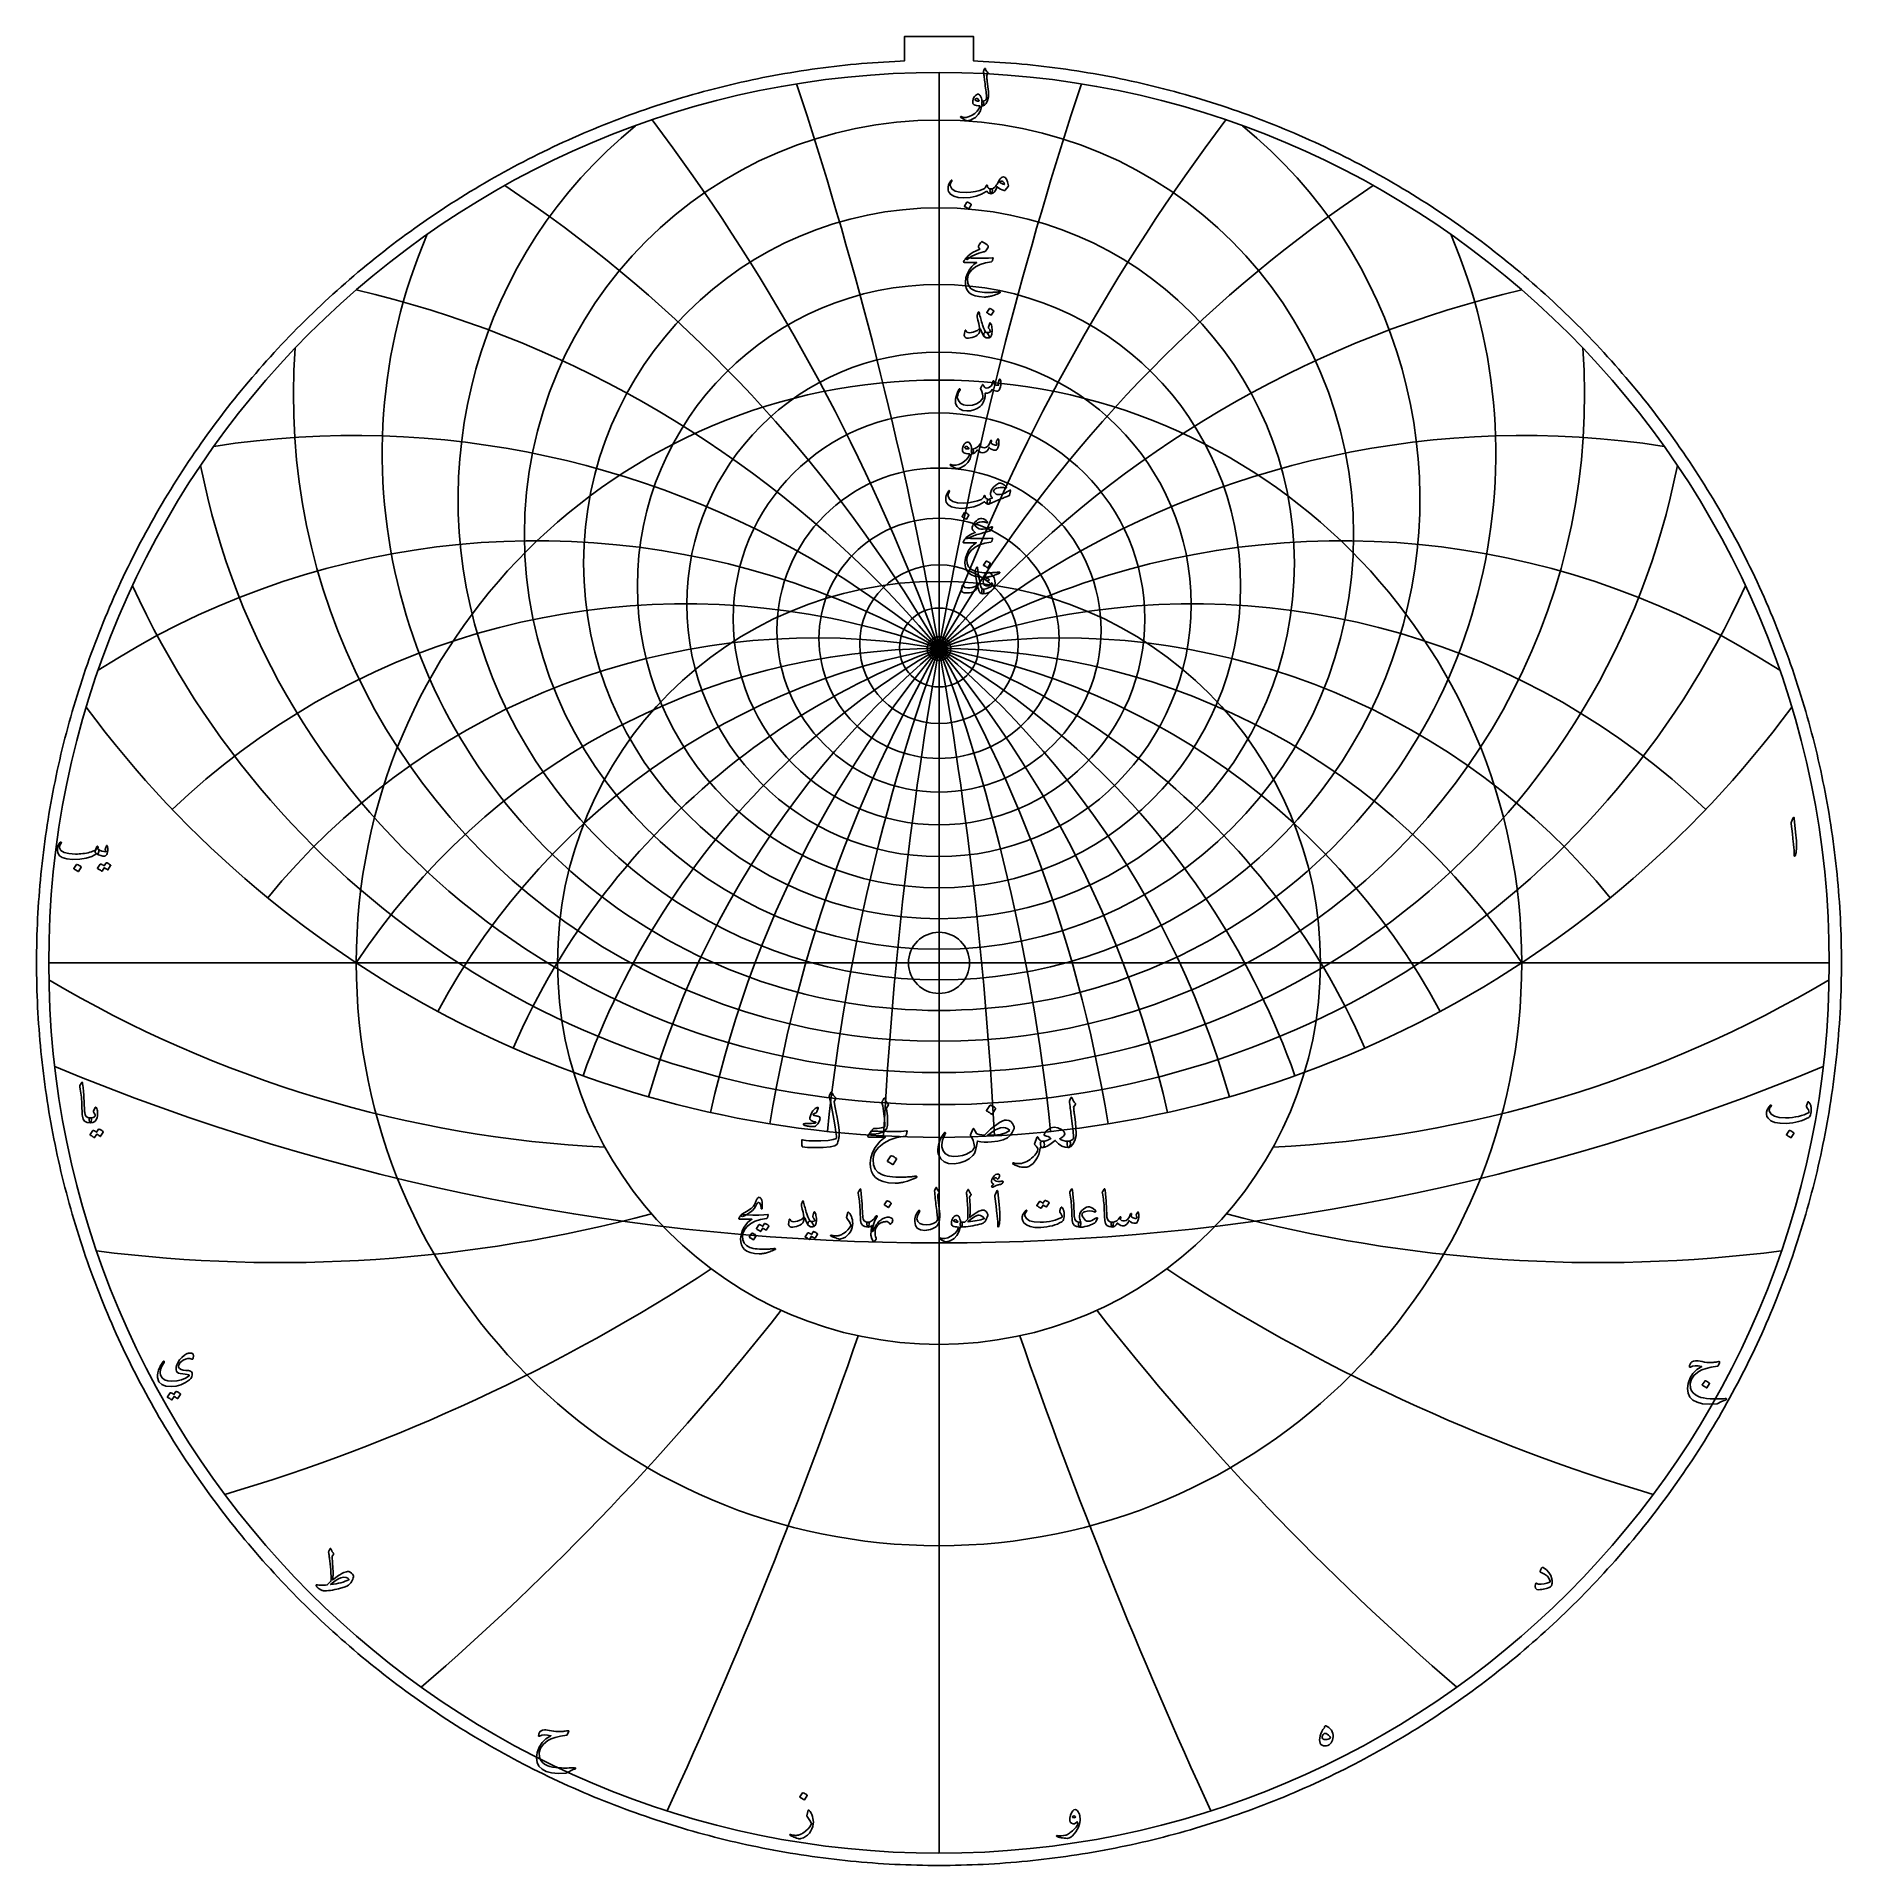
# Model space of a CAD drawing. Header units: millimetres. Extents: x -51 to 51, y -51 to 52.
import ezdxf

# ---------------------------------------------------------------- set-up
doc = ezdxf.new("R2010")
doc.units = ezdxf.units.MM
for name, color, linetype in [('CUT_INNER', 6, 'Continuous'), ('CUT_OUTER', 1, 'Continuous'), ('ENGRAVE', 7, 'Continuous'), ('ENGRAVE_FINE', 8, 'Continuous'), ('TEXT', 5, 'Continuous')]:
    doc.layers.add(name, color=color, linetype=linetype)

msp = doc.modelspace()

# ---------------------------------------------------------------- linework, layer by layer
at = {"layer": 'CUT_INNER'}
msp.add_circle((0, 0), 1.715, dxfattribs=at)
at = {"layer": 'CUT_OUTER'}
msp.add_lwpolyline([(50.6315, -0.3107), (50.6287, -0.6213), (50.6239, -0.932), (50.6173, -1.2426), (50.6087, -1.5531), (50.5982, -1.8636), (50.5858, -2.1741), (50.5715, -2.4844), (50.5553, -2.7947), (50.5372, -3.1048), (50.5172, -3.4149), (50.4953, -3.7248), (50.4715, -4.0345), (50.4458, -4.3441), (50.4182, -4.6536), (50.3887, -4.9629), (50.3573, -5.2719), (50.324, -5.5808), (50.2888, -5.8895), (50.2517, -6.198), (50.2127, -6.5062), (50.1719, -6.8142), (50.1291, -7.1219), (50.0845, -7.4293), (50.038, -7.7365), (49.9895, -8.0434), (49.9392, -8.35), (49.8871, -8.6562), (49.833, -8.9622), (49.7771, -9.2678), (49.7193, -9.573), (49.6596, -9.8779), (49.5981, -10.1824), (49.5347, -10.4866), (49.4694, -10.7903), (49.4022, -11.0936), (49.3332, -11.3966), (49.2624, -11.699), (49.1897, -12.0011), (49.1151, -12.3027), (49.0387, -12.6038), (48.9604, -12.9045), (48.8803, -13.2047), (48.7984, -13.5043), (48.7146, -13.8035), (48.629, -14.1021), (48.5416, -14.4003), (48.4523, -14.6978), (48.3612, -14.9949), (48.2683, -15.2913), (48.1735, -15.5872), (48.077, -15.8825), (47.9786, -16.1772), (47.8785, -16.4713), (47.7765, -16.7647), (47.6727, -17.0576), (47.5672, -17.3498), (47.4598, -17.6413), (47.3507, -17.9322), (47.2398, -18.2224), (47.1271, -18.5119), (47.0126, -18.8007), (46.8963, -19.0888), (46.7783, -19.3762), (46.6586, -19.6629), (46.537, -19.9488), (46.4138, -20.234), (46.2887, -20.5184), (46.162, -20.802), (46.0334, -21.0849), (45.9032, -21.3669), (45.7712, -21.6482), (45.6375, -21.9286), (45.5021, -22.2082), (45.365, -22.487), (45.2262, -22.7649), (45.0856, -23.042), (44.9434, -23.3182), (44.7995, -23.5936), (44.6539, -23.868), (44.5066, -24.1415), (44.3576, -24.4142), (44.207, -24.6859), (44.0547, -24.9567), (43.9007, -25.2265), (43.7451, -25.4954), (43.5878, -25.7633), (43.4289, -26.0303), (43.2684, -26.2963), (43.1062, -26.5613), (42.9425, -26.8253), (42.777, -27.0883), (42.61, -27.3502), (42.4414, -27.6112), (42.2712, -27.8711), (42.0994, -28.1299), (41.926, -28.3877), (41.751, -28.6444), (41.5745, -28.9001), (41.3964, -29.1546), (41.2167, -29.4081), (41.0355, -29.6604), (40.8527, -29.9116), (40.6684, -30.1617), (40.4826, -30.4107), (40.2952, -30.6585), (40.1063, -30.9052), (39.916, -31.1507), (39.7241, -31.395), (39.5307, -31.6382), (39.3358, -31.8802), (39.1395, -32.1209), (38.9416, -32.3605), (38.7423, -32.5988), (38.5416, -32.8359), (38.3394, -33.0718), (38.1357, -33.3064), (37.9306, -33.5398), (37.7241, -33.7719), (37.5162, -34.0027), (37.3069, -34.2323), (37.0961, -34.4605), (36.884, -34.6875), (36.6704, -34.9132), (36.4555, -35.1375), (36.2392, -35.3605), (36.0216, -35.5822), (35.8026, -35.8026), (35.5822, -36.0216), (35.3605, -36.2392), (35.1375, -36.4555), (34.9132, -36.6704), (34.6875, -36.884), (34.4605, -37.0961), (34.2323, -37.3069), (34.0027, -37.5162), (33.7719, -37.7241), (33.5398, -37.9306), (33.3064, -38.1357), (33.0718, -38.3394), (32.8359, -38.5416), (32.5988, -38.7423), (32.3605, -38.9416), (32.1209, -39.1395), (31.8802, -39.3358), (31.6382, -39.5307), (31.395, -39.7241), (31.1507, -39.916), (30.9052, -40.1063), (30.6585, -40.2952), (30.4107, -40.4826), (30.1617, -40.6684), (29.9116, -40.8527), (29.6604, -41.0355), (29.4081, -41.2167), (29.1546, -41.3964), (28.9001, -41.5745), (28.6444, -41.751), (28.3877, -41.926), (28.1299, -42.0994), (27.8711, -42.2712), (27.6112, -42.4414), (27.3502, -42.61), (27.0883, -42.777), (26.8253, -42.9425), (26.5613, -43.1062), (26.2963, -43.2684), (26.0303, -43.4289), (25.7633, -43.5878), (25.4954, -43.7451), (25.2265, -43.9007), (24.9567, -44.0547), (24.6859, -44.207), (24.4142, -44.3576), (24.1415, -44.5066), (23.868, -44.6539), (23.5936, -44.7995), (23.3182, -44.9434), (23.042, -45.0856), (22.7649, -45.2262), (22.487, -45.365), (22.2082, -45.5021), (21.9286, -45.6375), (21.6482, -45.7712), (21.3669, -45.9032), (21.0849, -46.0334), (20.802, -46.162), (20.5184, -46.2887), (20.234, -46.4138), (19.9488, -46.537), (19.6629, -46.6586), (19.3762, -46.7783), (19.0888, -46.8963), (18.8007, -47.0126), (18.5119, -47.1271), (18.2224, -47.2398), (17.9322, -47.3507), (17.6413, -47.4598), (17.3498, -47.5672), (17.0576, -47.6727), (16.7647, -47.7765), (16.4713, -47.8785), (16.1772, -47.9786), (15.8825, -48.077), (15.5872, -48.1735), (15.2913, -48.2683), (14.9949, -48.3612), (14.6978, -48.4523), (14.4003, -48.5416), (14.1021, -48.629), (13.8035, -48.7146), (13.5043, -48.7984), (13.2047, -48.8803), (12.9045, -48.9604), (12.6038, -49.0387), (12.3027, -49.1151), (12.0011, -49.1897), (11.699, -49.2624), (11.3966, -49.3332), (11.0936, -49.4022), (10.7903, -49.4694), (10.4866, -49.5347), (10.1824, -49.5981), (9.8779, -49.6596), (9.573, -49.7193), (9.2678, -49.7771), (8.9622, -49.833), (8.6562, -49.8871), (8.35, -49.9392), (8.0434, -49.9895), (7.7365, -50.038), (7.4293, -50.0845), (7.1219, -50.1291), (6.8142, -50.1719), (6.5062, -50.2127), (6.198, -50.2517), (5.8895, -50.2888), (5.5808, -50.324), (5.2719, -50.3573), (4.9629, -50.3887), (4.6536, -50.4182), (4.3441, -50.4458), (4.0345, -50.4715), (3.7248, -50.4953), (3.4149, -50.5172), (3.1048, -50.5372), (2.7947, -50.5553), (2.4844, -50.5715), (2.1741, -50.5858), (1.8636, -50.5982), (1.5531, -50.6087), (1.2426, -50.6173), (0.932, -50.6239), (0.6213, -50.6287), (0.3107, -50.6315), (0, -50.6325), (-0.3107, -50.6315), (-0.6213, -50.6287), (-0.932, -50.6239), (-1.2426, -50.6173), (-1.5531, -50.6087), (-1.8636, -50.5982), (-2.1741, -50.5858), (-2.4844, -50.5715), (-2.7947, -50.5553), (-3.1048, -50.5372), (-3.4149, -50.5172), (-3.7248, -50.4953), (-4.0345, -50.4715), (-4.3441, -50.4458), (-4.6536, -50.4182), (-4.9629, -50.3887), (-5.2719, -50.3573), (-5.5808, -50.324), (-5.8895, -50.2888), (-6.198, -50.2517), (-6.5062, -50.2127), (-6.8142, -50.1719), (-7.1219, -50.1291), (-7.4293, -50.0845), (-7.7365, -50.038), (-8.0434, -49.9895), (-8.35, -49.9392), (-8.6562, -49.8871), (-8.9622, -49.833), (-9.2678, -49.7771), (-9.573, -49.7193), (-9.8779, -49.6596), (-10.1824, -49.5981), (-10.4866, -49.5347), (-10.7903, -49.4694), (-11.0936, -49.4022), (-11.3966, -49.3332), (-11.699, -49.2624), (-12.0011, -49.1897), (-12.3027, -49.1151), (-12.6038, -49.0387), (-12.9045, -48.9604), (-13.2047, -48.8803), (-13.5043, -48.7984), (-13.8035, -48.7146), (-14.1021, -48.629), (-14.4003, -48.5416), (-14.6978, -48.4523), (-14.9949, -48.3612), (-15.2913, -48.2683), (-15.5872, -48.1735), (-15.8825, -48.077), (-16.1772, -47.9786), (-16.4713, -47.8785), (-16.7647, -47.7765), (-17.0576, -47.6727), (-17.3498, -47.5672), (-17.6413, -47.4598), (-17.9322, -47.3507), (-18.2224, -47.2398), (-18.5119, -47.1271), (-18.8007, -47.0126), (-19.0888, -46.8963), (-19.3762, -46.7783), (-19.6629, -46.6586), (-19.9488, -46.537), (-20.234, -46.4138), (-20.5184, -46.2887), (-20.802, -46.162), (-21.0849, -46.0334), (-21.3669, -45.9032), (-21.6482, -45.7712), (-21.9286, -45.6375), (-22.2082, -45.5021), (-22.487, -45.365), (-22.7649, -45.2262), (-23.042, -45.0856), (-23.3182, -44.9434), (-23.5936, -44.7995), (-23.868, -44.6539), (-24.1415, -44.5066), (-24.4142, -44.3576), (-24.6859, -44.207), (-24.9567, -44.0547), (-25.2265, -43.9007), (-25.4954, -43.7451), (-25.7633, -43.5878), (-26.0303, -43.4289), (-26.2963, -43.2684), (-26.5613, -43.1062), (-26.8253, -42.9425), (-27.0883, -42.777), (-27.3502, -42.61), (-27.6112, -42.4414), (-27.8711, -42.2712), (-28.1299, -42.0994), (-28.3877, -41.926), (-28.6444, -41.751), (-28.9001, -41.5745), (-29.1546, -41.3964), (-29.4081, -41.2167), (-29.6604, -41.0355), (-29.9116, -40.8527), (-30.1617, -40.6684), (-30.4107, -40.4826), (-30.6585, -40.2952), (-30.9052, -40.1063), (-31.1507, -39.916), (-31.395, -39.7241), (-31.6382, -39.5307), (-31.8802, -39.3358), (-32.1209, -39.1395), (-32.3605, -38.9416), (-32.5988, -38.7423), (-32.8359, -38.5416), (-33.0718, -38.3394), (-33.3064, -38.1357), (-33.5398, -37.9306), (-33.7719, -37.7241), (-34.0027, -37.5162), (-34.2323, -37.3069), (-34.4605, -37.0961), (-34.6875, -36.884), (-34.9132, -36.6704), (-35.1375, -36.4555), (-35.3605, -36.2392), (-35.5822, -36.0216), (-35.8026, -35.8026), (-36.0216, -35.5822), (-36.2392, -35.3605), (-36.4555, -35.1375), (-36.6704, -34.9132), (-36.884, -34.6875), (-37.0961, -34.4605), (-37.3069, -34.2323), (-37.5162, -34.0027), (-37.7241, -33.7719), (-37.9306, -33.5398), (-38.1357, -33.3064), (-38.3394, -33.0718), (-38.5416, -32.8359), (-38.7423, -32.5988), (-38.9416, -32.3605), (-39.1395, -32.1209), (-39.3358, -31.8802), (-39.5307, -31.6382), (-39.7241, -31.395), (-39.916, -31.1507), (-40.1063, -30.9052), (-40.2952, -30.6585), (-40.4826, -30.4107), (-40.6684, -30.1617), (-40.8527, -29.9116), (-41.0355, -29.6604), (-41.2167, -29.4081), (-41.3964, -29.1546), (-41.5745, -28.9001), (-41.751, -28.6444), (-41.926, -28.3877), (-42.0994, -28.1299), (-42.2712, -27.8711), (-42.4414, -27.6112), (-42.61, -27.3502), (-42.777, -27.0883), (-42.9425, -26.8253), (-43.1062, -26.5613), (-43.2684, -26.2963), (-43.4289, -26.0303), (-43.5878, -25.7633), (-43.7451, -25.4954), (-43.9007, -25.2265), (-44.0547, -24.9567), (-44.207, -24.6859), (-44.3576, -24.4142), (-44.5066, -24.1415), (-44.6539, -23.868), (-44.7995, -23.5936), (-44.9434, -23.3182), (-45.0856, -23.042), (-45.2262, -22.7649), (-45.365, -22.487), (-45.5021, -22.2082), (-45.6375, -21.9286), (-45.7712, -21.6482), (-45.9032, -21.3669), (-46.0334, -21.0849), (-46.162, -20.802), (-46.2887, -20.5184), (-46.4138, -20.234), (-46.537, -19.9488), (-46.6586, -19.6629), (-46.7783, -19.3762), (-46.8963, -19.0888), (-47.0126, -18.8007), (-47.1271, -18.5119), (-47.2398, -18.2224), (-47.3507, -17.9322), (-47.4598, -17.6413), (-47.5672, -17.3498), (-47.6727, -17.0576), (-47.7765, -16.7647), (-47.8785, -16.4713), (-47.9786, -16.1772), (-48.077, -15.8825), (-48.1735, -15.5872), (-48.2683, -15.2913), (-48.3612, -14.9949), (-48.4523, -14.6978), (-48.5416, -14.4003), (-48.629, -14.1021), (-48.7146, -13.8035), (-48.7984, -13.5043), (-48.8803, -13.2047), (-48.9604, -12.9045), (-49.0387, -12.6038), (-49.1151, -12.3027), (-49.1897, -12.0011), (-49.2624, -11.699), (-49.3332, -11.3966), (-49.4022, -11.0936), (-49.4694, -10.7903), (-49.5347, -10.4866), (-49.5981, -10.1824), (-49.6596, -9.8779), (-49.7193, -9.573), (-49.7771, -9.2678), (-49.833, -8.9622), (-49.8871, -8.6562), (-49.9392, -8.35), (-49.9895, -8.0434), (-50.038, -7.7365), (-50.0845, -7.4293), (-50.1291, -7.1219), (-50.1719, -6.8142), (-50.2127, -6.5062), (-50.2517, -6.198), (-50.2888, -5.8895), (-50.324, -5.5808), (-50.3573, -5.2719), (-50.3887, -4.9629), (-50.4182, -4.6536), (-50.4458, -4.3441), (-50.4715, -4.0345), (-50.4953, -3.7248), (-50.5172, -3.4149), (-50.5372, -3.1048), (-50.5553, -2.7947), (-50.5715, -2.4844), (-50.5858, -2.1741), (-50.5982, -1.8636), (-50.6087, -1.5531), (-50.6173, -1.2426), (-50.6239, -0.932), (-50.6287, -0.6213), (-50.6315, -0.3107), (-50.6325, 0), (-50.6315, 0.3107), (-50.6287, 0.6213), (-50.6239, 0.932), (-50.6173, 1.2426), (-50.6087, 1.5531), (-50.5982, 1.8636), (-50.5858, 2.1741), (-50.5715, 2.4844), (-50.5553, 2.7947), (-50.5372, 3.1048), (-50.5172, 3.4149), (-50.4953, 3.7248), (-50.4715, 4.0345), (-50.4458, 4.3441), (-50.4182, 4.6536), (-50.3887, 4.9629), (-50.3573, 5.2719), (-50.324, 5.5808), (-50.2888, 5.8895), (-50.2517, 6.198), (-50.2127, 6.5062), (-50.1719, 6.8142), (-50.1291, 7.1219), (-50.0845, 7.4293), (-50.038, 7.7365), (-49.9895, 8.0434), (-49.9392, 8.35), (-49.8871, 8.6562), (-49.833, 8.9622), (-49.7771, 9.2678), (-49.7193, 9.573), (-49.6596, 9.8779), (-49.5981, 10.1824), (-49.5347, 10.4866), (-49.4694, 10.7903), (-49.4022, 11.0936), (-49.3332, 11.3966), (-49.2624, 11.699), (-49.1897, 12.0011), (-49.1151, 12.3027), (-49.0387, 12.6038), (-48.9604, 12.9045), (-48.8803, 13.2047), (-48.7984, 13.5043), (-48.7146, 13.8035), (-48.629, 14.1021), (-48.5416, 14.4003), (-48.4523, 14.6978), (-48.3612, 14.9949), (-48.2683, 15.2913), (-48.1735, 15.5872), (-48.077, 15.8825), (-47.9786, 16.1772), (-47.8785, 16.4713), (-47.7765, 16.7647), (-47.6727, 17.0576), (-47.5672, 17.3498), (-47.4598, 17.6413), (-47.3507, 17.9322), (-47.2398, 18.2224), (-47.1271, 18.5119), (-47.0126, 18.8007), (-46.8963, 19.0888), (-46.7783, 19.3762), (-46.6586, 19.6629), (-46.537, 19.9488), (-46.4138, 20.234), (-46.2887, 20.5184), (-46.162, 20.802), (-46.0334, 21.0849), (-45.9032, 21.3669), (-45.7712, 21.6482), (-45.6375, 21.9286), (-45.5021, 22.2082), (-45.365, 22.487), (-45.2262, 22.7649), (-45.0856, 23.042), (-44.9434, 23.3182), (-44.7995, 23.5936), (-44.6539, 23.868), (-44.5066, 24.1415), (-44.3576, 24.4142), (-44.207, 24.6859), (-44.0547, 24.9567), (-43.9007, 25.2265), (-43.7451, 25.4954), (-43.5878, 25.7633), (-43.4289, 26.0303), (-43.2684, 26.2963), (-43.1062, 26.5613), (-42.9425, 26.8253), (-42.777, 27.0883), (-42.61, 27.3502), (-42.4414, 27.6112), (-42.2712, 27.8711), (-42.0994, 28.1299), (-41.926, 28.3877), (-41.751, 28.6444), (-41.5745, 28.9001), (-41.3964, 29.1546), (-41.2167, 29.4081), (-41.0355, 29.6604), (-40.8527, 29.9116), (-40.6684, 30.1617), (-40.4826, 30.4107), (-40.2952, 30.6585), (-40.1063, 30.9052), (-39.916, 31.1507), (-39.7241, 31.395), (-39.5307, 31.6382), (-39.3358, 31.8802), (-39.1395, 32.1209), (-38.9416, 32.3605), (-38.7423, 32.5988), (-38.5416, 32.8359), (-38.3394, 33.0718), (-38.1357, 33.3064), (-37.9306, 33.5398), (-37.7241, 33.7719), (-37.5162, 34.0027), (-37.3069, 34.2323), (-37.0961, 34.4605), (-36.884, 34.6875), (-36.6704, 34.9132), (-36.4555, 35.1375), (-36.2392, 35.3605), (-36.0216, 35.5822), (-35.8026, 35.8026), (-35.5822, 36.0216), (-35.3605, 36.2392), (-35.1375, 36.4555), (-34.9132, 36.6704), (-34.6875, 36.884), (-34.4605, 37.0961), (-34.2323, 37.3069), (-34.0027, 37.5162), (-33.7719, 37.7241), (-33.5398, 37.9306), (-33.3064, 38.1357), (-33.0718, 38.3394), (-32.8359, 38.5416), (-32.5988, 38.7423), (-32.3605, 38.9416), (-32.1209, 39.1395), (-31.8802, 39.3358), (-31.6382, 39.5307), (-31.395, 39.7241), (-31.1507, 39.916), (-30.9052, 40.1063), (-30.6585, 40.2952), (-30.4107, 40.4826), (-30.1617, 40.6684), (-29.9116, 40.8527), (-29.6604, 41.0355), (-29.4081, 41.2167), (-29.1546, 41.3964), (-28.9001, 41.5745), (-28.6444, 41.751), (-28.3877, 41.926), (-28.1299, 42.0994), (-27.8711, 42.2712), (-27.6112, 42.4414), (-27.3502, 42.61), (-27.0883, 42.777), (-26.8253, 42.9425), (-26.5613, 43.1062), (-26.2963, 43.2684), (-26.0303, 43.4289), (-25.7633, 43.5878), (-25.4954, 43.7451), (-25.2265, 43.9007), (-24.9567, 44.0547), (-24.6859, 44.207), (-24.4142, 44.3576), (-24.1415, 44.5066), (-23.868, 44.6539), (-23.5936, 44.7995), (-23.3182, 44.9434), (-23.042, 45.0856), (-22.7649, 45.2262), (-22.487, 45.365), (-22.2082, 45.5021), (-21.9286, 45.6375), (-21.6482, 45.7712), (-21.3669, 45.9032), (-21.0849, 46.0334), (-20.802, 46.162), (-20.5184, 46.2887), (-20.234, 46.4138), (-19.9488, 46.537), (-19.6629, 46.6586), (-19.3762, 46.7783), (-19.0888, 46.8963), (-18.8007, 47.0126), (-18.5119, 47.1271), (-18.2224, 47.2398), (-17.9322, 47.3507), (-17.6413, 47.4598), (-17.3498, 47.5672), (-17.0576, 47.6727), (-16.7647, 47.7765), (-16.4713, 47.8785), (-16.1772, 47.9786), (-15.8825, 48.077), (-15.5872, 48.1735), (-15.2913, 48.2683), (-14.9949, 48.3612), (-14.6978, 48.4523), (-14.4003, 48.5416), (-14.1021, 48.629), (-13.8035, 48.7146), (-13.5043, 48.7984), (-13.2047, 48.8803), (-12.9045, 48.9604), (-12.6038, 49.0387), (-12.3027, 49.1151), (-12.0011, 49.1897), (-11.699, 49.2624), (-11.3966, 49.3332), (-11.0936, 49.4022), (-10.7903, 49.4694), (-10.4866, 49.5347), (-10.1824, 49.5981), (-9.8779, 49.6596), (-9.573, 49.7193), (-9.2678, 49.7771), (-8.9622, 49.833), (-8.6562, 49.8871), (-8.35, 49.9392), (-8.0434, 49.9895), (-7.7365, 50.038), (-7.4293, 50.0845), (-7.1219, 50.1291), (-6.8142, 50.1719), (-6.5062, 50.2127), (-6.198, 50.2517), (-5.8895, 50.2888), (-5.5808, 50.324), (-5.2719, 50.3573), (-4.9629, 50.3887), (-4.6536, 50.4182), (-4.3441, 50.4458), (-4.0345, 50.4715), (-3.7248, 50.4953), (-3.4149, 50.5172), (-3.1048, 50.5372), (-2.7947, 50.5553), (-2.4844, 50.5715), (-2.1741, 50.5858), (-1.9425, 50.595), (-1.9425, 51.9645), (1.9425, 51.9645), (1.9425, 50.595), (2.1741, 50.5858), (2.4844, 50.5715), (2.7947, 50.5553), (3.1048, 50.5372), (3.4149, 50.5172), (3.7248, 50.4953), (4.0345, 50.4715), (4.3441, 50.4458), (4.6536, 50.4182), (4.9629, 50.3887), (5.2719, 50.3573), (5.5808, 50.324), (5.8895, 50.2888), (6.198, 50.2517), (6.5062, 50.2127), (6.8142, 50.1719), (7.1219, 50.1291), (7.4293, 50.0845), (7.7365, 50.038), (8.0434, 49.9895), (8.35, 49.9392), (8.6562, 49.8871), (8.9622, 49.833), (9.2678, 49.7771), (9.573, 49.7193), (9.8779, 49.6596), (10.1824, 49.5981), (10.4866, 49.5347), (10.7903, 49.4694), (11.0936, 49.4022), (11.3966, 49.3332), (11.699, 49.2624), (12.0011, 49.1897), (12.3027, 49.1151), (12.6038, 49.0387), (12.9045, 48.9604), (13.2047, 48.8803), (13.5043, 48.7984), (13.8035, 48.7146), (14.1021, 48.629), (14.4003, 48.5416), (14.6978, 48.4523), (14.9949, 48.3612), (15.2913, 48.2683), (15.5872, 48.1735), (15.8825, 48.077), (16.1772, 47.9786), (16.4713, 47.8785), (16.7647, 47.7765), (17.0576, 47.6727), (17.3498, 47.5672), (17.6413, 47.4598), (17.9322, 47.3507), (18.2224, 47.2398), (18.5119, 47.1271), (18.8007, 47.0126), (19.0888, 46.8963), (19.3762, 46.7783), (19.6629, 46.6586), (19.9488, 46.537), (20.234, 46.4138), (20.5184, 46.2887), (20.802, 46.162), (21.0849, 46.0334), (21.3669, 45.9032), (21.6482, 45.7712), (21.9286, 45.6375), (22.2082, 45.5021), (22.487, 45.365), (22.7649, 45.2262), (23.042, 45.0856), (23.3182, 44.9434), (23.5936, 44.7995), (23.868, 44.6539), (24.1415, 44.5066), (24.4142, 44.3576), (24.6859, 44.207), (24.9567, 44.0547), (25.2265, 43.9007), (25.4954, 43.7451), (25.7633, 43.5878), (26.0303, 43.4289), (26.2963, 43.2684), (26.5613, 43.1062), (26.8253, 42.9425), (27.0883, 42.777), (27.3502, 42.61), (27.6112, 42.4414), (27.8711, 42.2712), (28.1299, 42.0994), (28.3877, 41.926), (28.6444, 41.751), (28.9001, 41.5745), (29.1546, 41.3964), (29.4081, 41.2167), (29.6604, 41.0355), (29.9116, 40.8527), (30.1617, 40.6684), (30.4107, 40.4826), (30.6585, 40.2952), (30.9052, 40.1063), (31.1507, 39.916), (31.395, 39.7241), (31.6382, 39.5307), (31.8802, 39.3358), (32.1209, 39.1395), (32.3605, 38.9416), (32.5988, 38.7423), (32.8359, 38.5416), (33.0718, 38.3394), (33.3064, 38.1357), (33.5398, 37.9306), (33.7719, 37.7241), (34.0027, 37.5162), (34.2323, 37.3069), (34.4605, 37.0961), (34.6875, 36.884), (34.9132, 36.6704), (35.1375, 36.4555), (35.3605, 36.2392), (35.5822, 36.0216), (35.8026, 35.8026), (36.0216, 35.5822), (36.2392, 35.3605), (36.4555, 35.1375), (36.6704, 34.9132), (36.884, 34.6875), (37.0961, 34.4605), (37.3069, 34.2323), (37.5162, 34.0027), (37.7241, 33.7719), (37.9306, 33.5398), (38.1357, 33.3064), (38.3394, 33.0718), (38.5416, 32.8359), (38.7423, 32.5988), (38.9416, 32.3605), (39.1395, 32.1209), (39.3358, 31.8802), (39.5307, 31.6382), (39.7241, 31.395), (39.916, 31.1507), (40.1063, 30.9052), (40.2952, 30.6585), (40.4826, 30.4107), (40.6684, 30.1617), (40.8527, 29.9116), (41.0355, 29.6604), (41.2167, 29.4081), (41.3964, 29.1546), (41.5745, 28.9001), (41.751, 28.6444), (41.926, 28.3877), (42.0994, 28.1299), (42.2712, 27.8711), (42.4414, 27.6112), (42.61, 27.3502), (42.777, 27.0883), (42.9425, 26.8253), (43.1062, 26.5613), (43.2684, 26.2963), (43.4289, 26.0303), (43.5878, 25.7633), (43.7451, 25.4954), (43.9007, 25.2265), (44.0547, 24.9567), (44.207, 24.6859), (44.3576, 24.4142), (44.5066, 24.1415), (44.6539, 23.868), (44.7995, 23.5936), (44.9434, 23.3182), (45.0856, 23.042), (45.2262, 22.7649), (45.365, 22.487), (45.5021, 22.2082), (45.6375, 21.9286), (45.7712, 21.6482), (45.9032, 21.3669), (46.0334, 21.0849), (46.162, 20.802), (46.2887, 20.5184), (46.4138, 20.234), (46.537, 19.9488), (46.6586, 19.6629), (46.7783, 19.3762), (46.8963, 19.0888), (47.0126, 18.8007), (47.1271, 18.5119), (47.2398, 18.2224), (47.3507, 17.9322), (47.4598, 17.6413), (47.5672, 17.3498), (47.6727, 17.0576), (47.7765, 16.7647), (47.8785, 16.4713), (47.9786, 16.1772), (48.077, 15.8825), (48.1735, 15.5872), (48.2683, 15.2913), (48.3612, 14.9949), (48.4523, 14.6978), (48.5416, 14.4003), (48.629, 14.1021), (48.7146, 13.8035), (48.7984, 13.5043), (48.8803, 13.2047), (48.9604, 12.9045), (49.0387, 12.6038), (49.1151, 12.3027), (49.1897, 12.0011), (49.2624, 11.699), (49.3332, 11.3966), (49.4022, 11.0936), (49.4694, 10.7903), (49.5347, 10.4866), (49.5981, 10.1824), (49.6596, 9.8779), (49.7193, 9.573), (49.7771, 9.2678), (49.833, 8.9622), (49.8871, 8.6562), (49.9392, 8.35), (49.9895, 8.0434), (50.038, 7.7365), (50.0845, 7.4293), (50.1291, 7.1219), (50.1719, 6.8142), (50.2127, 6.5062), (50.2517, 6.198), (50.2888, 5.8895), (50.324, 5.5808), (50.3573, 5.2719), (50.3887, 4.9629), (50.4182, 4.6536), (50.4458, 4.3441), (50.4715, 4.0345), (50.4953, 3.7248), (50.5172, 3.4149), (50.5372, 3.1048), (50.5553, 2.7947), (50.5715, 2.4844), (50.5858, 2.1741), (50.5982, 1.8636), (50.6087, 1.5531), (50.6173, 1.2426), (50.6239, 0.932), (50.6287, 0.6213), (50.6315, 0.3107), (50.6325, 0)], close=True, dxfattribs=at)
at = {"layer": 'ENGRAVE'}
for points in [[(0, -49.95), (0, 49.95)], [(-49.95, 0), (49.95, 0)], [(0, -49.95), (0, -21.4029)]]:
    msp.add_lwpolyline(points, dxfattribs=at)
for centre, radius in [((0, 0), 49.95), ((0, 24.0199), 23.2589), ((0, 22.4166), 19.939), ((0, 21.1331), 16.9252), ((0, 20.1084), 14.1467), ((0, 0), 32.6967), ((0, 19.2985), 11.5493), ((0, 18.6717), 9.0899), ((0, 18.205), 6.7334), ((0, 17.8821), 4.45), ((0, 0), 21.4029), ((0, 17.6925), 2.2135), ((0, 17.6299), 0.666)]:
    msp.add_circle(centre, radius, dxfattribs=at)
for centre, radius, start, end in [((0, 26.0291), 26.9804, 129.129066, 50.870934), ((0, 28.5677), 31.2367, 156.797146, 23.202854), ((0, 31.8193), 36.2207, 175.755809, 4.244191), ((0, 36.0668), 42.2252, 191.145706, 348.854294), ((0, 41.7678), 49.7183, 204.486858, 335.513142), ((0, -21.505), 39.1349, 33.333333, 146.666667), ((0, -21.505), 39.1349, 33.333333, 146.666667), ((0, 49.713), 59.5017, 216.474136, 323.525864), ((-15.3731, 57.3733), 67.802, 239.347252, 267.156485), ((15.3731, 57.3733), 67.802, 272.843515, 300.652748), ((-36.9919, 64.0719), 80.8868, 262.704365, 284.951751), ((36.9919, 64.0719), 80.8868, 255.048249, 277.295635), ((-69.5608, 69.5608), 103.6652, 286.527268, 303.212808), ((69.5608, 69.5608), 103.6652, 236.787192, 253.472732), ((-127.5404, 73.6355), 150.857, 310.758566, 321.882259), ((127.5404, 73.6355), 150.857, 218.117741, 229.241434), ((-284.1707, 76.1433), 296.0065, 335.296619, 340.858466), ((284.1707, 76.1433), 296.0065, 199.141534, 204.703381)]:
    msp.add_arc(centre, radius, start, end, dxfattribs=at)
at = {"layer": 'ENGRAVE_FINE'}
for centre, radius, start, end in [((-221.9451, -21.505), 225.369, 3.00074, 18.312766), ((-221.9451, -21.505), 225.369, 3.00074, 18.312766), ((221.9451, -21.505), 225.369, 161.687234, 176.99926), ((221.9451, -21.505), 225.369, 161.687234, 176.99926), ((-107.5223, -21.505), 114.4228, 6.043545, 36.957146), ((-107.5223, -21.505), 114.4228, 6.043545, 36.957146), ((107.5223, -21.505), 114.4228, 143.042854, 173.956455), ((107.5223, -21.505), 114.4228, 143.042854, 173.956455), ((-67.7837, -21.505), 78.2698, 9.172746, 56.298227), ((-67.7837, -21.505), 78.2698, 9.172746, 56.298227), ((67.7837, -21.505), 78.2698, 123.701773, 170.827254), ((67.7837, -21.505), 78.2698, 123.701773, 170.827254), ((-46.6392, -21.505), 60.8831, 12.43746, 76.762685), ((-46.6392, -21.505), 60.8831, 12.43746, 76.762685), ((46.6392, -21.505), 60.8831, 103.237315, 167.56254), ((46.6392, -21.505), 60.8831, 103.237315, 167.56254), ((-32.8381, -21.505), 51.087, 15.894639, 98.837709), ((-32.8381, -21.505), 51.087, 15.894639, 98.837709), ((32.8381, -21.505), 51.087, 81.162291, 164.105361), ((32.8381, -21.505), 51.087, 81.162291, 164.105361), ((-22.5946, -21.505), 45.1891, 19.613055, 122.954748), ((-22.5946, -21.505), 45.1891, 19.613055, 122.954748), ((22.5946, -21.505), 45.1891, 57.045252, 160.386945), ((22.5946, -21.505), 45.1891, 57.045252, 160.386945), ((-14.2439, -21.505), 41.6465, 23.678769, 133.700825), ((-14.2439, -21.505), 41.6465, 23.678769, 133.700825), ((14.2439, -21.505), 41.6465, 46.299175, 156.321231), ((14.2439, -21.505), 41.6465, 46.299175, 156.321231), ((-6.9005, -21.505), 39.7386, 28.202943, 140.72846), ((-6.9005, -21.505), 39.7386, 28.202943, 140.72846), ((6.9005, -21.505), 39.7386, 39.27154, 151.797057), ((6.9005, -21.505), 39.7386, 39.27154, 151.797057), ((0, 113.591), 129.3035, 247.438662, 292.561338)]:
    msp.add_arc(centre, radius, start, end, dxfattribs=at)
at = {"layer": 'TEXT'}
for points in [[(2.4962, 50.0221), (2.5161, 50.0703), (2.5316, 50.1086), (2.5427, 50.1368), (2.5493, 50.1551), (2.5545, 50.1667), (2.5611, 50.175), (2.5693, 50.18), (2.5789, 50.1817), (2.5898, 50.1798), (2.5988, 50.1743), (2.606, 50.165), (2.6114, 50.1521), (2.6359, 50.0888), (2.6653, 50.0317), (2.6994, 49.981), (2.7384, 49.9365), (2.7493, 49.9223), (2.7524, 49.9062), (2.7478, 49.8883), (2.7354, 49.8685), (2.6704, 49.777), (2.6749, 49.736), (2.6793, 49.6957), (2.6837, 49.6562), (2.6882, 49.6174), (2.6926, 49.5794), (2.697, 49.5421), (2.7015, 49.5056), (2.7059, 49.4697), (2.7467, 49.1382), (2.7716, 48.8789), (2.7807, 48.6921), (2.7738, 48.5776), (2.7181, 48.3699), (2.6453, 48.2165), (2.5556, 48.1174), (2.4489, 48.0725), (2.4459, 48.0725), (2.443, 48.0725), (2.44, 48.0725), (2.4371, 48.0725), (2.4195, 48.0891), (2.4083, 48.1271), (2.4033, 48.1866), (2.4046, 48.2675), (2.4074, 48.2974), (2.4157, 48.3191), (2.4295, 48.3328), (2.4489, 48.3383), (2.5239, 48.3533), (2.5863, 48.3804), (2.6361, 48.4198), (2.6734, 48.4713), (2.6709, 48.5331), (2.6664, 48.6035), (2.6598, 48.6823), (2.6512, 48.7696), (2.6408, 48.8651), (2.6287, 48.9683), (2.615, 49.0793), (2.5995, 49.198), (2.5853, 49.3147), (2.5722, 49.4195), (2.5602, 49.5126), (2.5493, 49.5938), (2.5399, 49.6632), (2.5323, 49.7208), (2.5266, 49.7666), (2.5227, 49.8006), (2.4932, 49.969), (2.4923, 49.9856), (2.4925, 50), (2.4938, 50.0122), (2.4962, 50.0221)], [(2.3898, 48.04), (2.3206, 47.7968), (2.2044, 47.5932), (2.0414, 47.4291), (1.8315, 47.3044), (1.8021, 47.2918), (1.7732, 47.2804), (1.7445, 47.2704), (1.7163, 47.2616), (1.6886, 47.2543), (1.6616, 47.2487), (1.6354, 47.2447), (1.6099, 47.2424), (1.5464, 47.2514), (1.4622, 47.2845), (1.3574, 47.3415), (1.2318, 47.4226), (1.2184, 47.4342), (1.2104, 47.4455), (1.208, 47.4564), (1.2112, 47.4669), (1.2182, 47.475), (1.2274, 47.4787), (1.2388, 47.478), (1.2525, 47.4728), (1.383, 47.4305), (1.5295, 47.4307), (1.6917, 47.4734), (1.8699, 47.5585), (2.0154, 47.6573), (2.1358, 47.7734), (2.231, 47.9069), (2.3012, 48.0577), (2.3006, 48.0631), (2.299, 48.0673), (2.2962, 48.0705), (2.2923, 48.0725), (2.1906, 48.0784), (2.104, 48.0902), (2.0326, 48.1079), (1.9762, 48.1316), (1.9327, 48.1681), (1.9054, 48.2187), (1.8943, 48.2833), (1.8994, 48.362), (1.9011, 48.3724), (1.9031, 48.383), (1.9055, 48.3938), (1.9083, 48.4048), (1.9114, 48.4162), (1.915, 48.4281), (1.9188, 48.4405), (1.9231, 48.4536), (1.9578, 48.5379), (1.9999, 48.6079), (2.0494, 48.6635), (2.1062, 48.7046), (2.1644, 48.7272), (2.2177, 48.7268), (2.2663, 48.7035), (2.3101, 48.6574), (2.3483, 48.5931), (2.3773, 48.5185), (2.397, 48.4336), (2.4075, 48.3383), (2.4134, 48.3384), (2.419, 48.3387), (2.4244, 48.3392), (2.4297, 48.3398), (2.435, 48.3405), (2.4404, 48.3409), (2.446, 48.3412), (2.4518, 48.3413), (2.4718, 48.3371), (2.4873, 48.3243), (2.4984, 48.3031), (2.505, 48.2734), (2.5078, 48.2407), (2.5072, 48.2076), (2.5034, 48.1742), (2.4962, 48.1404), (2.4867, 48.1107), (2.4762, 48.0895), (2.4646, 48.0767), (2.4518, 48.0725), (2.3957, 48.0725), (2.3954, 48.0671), (2.3942, 48.0599), (2.3924, 48.0509), (2.3898, 48.04)], [(2.248, 48.3708), (2.217, 48.4249), (2.183, 48.4632), (2.1461, 48.4855), (2.1062, 48.492), (2.0824, 48.4857), (2.0612, 48.4757), (2.0425, 48.462), (2.0265, 48.4447), (2.0213, 48.4355), (2.0206, 48.4255), (2.0243, 48.4148), (2.0324, 48.4033), (2.0628, 48.3766), (2.107, 48.3583), (2.1648, 48.3485), (2.2362, 48.3472), (2.2436, 48.3487), (2.248, 48.3531), (2.2495, 48.3605), (2.248, 48.3708)], [(0.6735, 43.8995), (0.684, 43.911), (0.6949, 43.9158), (0.7062, 43.9139), (0.7178, 43.9054), (0.7267, 43.8943), (0.7296, 43.8818), (0.7267, 43.8678), (0.7178, 43.8523), (0.6728, 43.7825), (0.644, 43.7178), (0.6314, 43.6584), (0.6351, 43.6041), (0.7276, 43.4258), (0.9076, 43.3013), (1.1752, 43.2308), (1.5302, 43.2142), (1.7937, 43.2336), (2.0464, 43.274), (2.2885, 43.3355), (2.5198, 43.418), (2.5606, 43.4422), (2.5944, 43.4793), (2.6211, 43.5293), (2.6409, 43.5923), (2.6476, 43.6102), (2.6586, 43.6226), (2.6741, 43.6294), (2.6941, 43.6307), (2.7083, 43.6246), (2.7184, 43.6122), (2.7245, 43.5936), (2.7266, 43.5687), (2.7404, 43.507), (2.779, 43.4608), (2.8423, 43.4302), (2.9304, 43.4151), (2.9622, 43.408), (2.9836, 43.3899), (2.9947, 43.3608), (2.9954, 43.3205), (2.9847, 43.2456), (2.9703, 43.192), (2.9522, 43.1599), (2.9304, 43.1492), (2.8656, 43.1577), (2.8041, 43.1832), (2.746, 43.2256), (2.6911, 43.2851), (2.6865, 43.2875), (2.6786, 43.2858), (2.6673, 43.2801), (2.6527, 43.2703), (2.3773, 43.1152), (2.0767, 43.0044), (1.751, 42.938), (1.4002, 42.9158), (1.076, 42.938), (0.8242, 43.0044), (0.6447, 43.1152), (0.5376, 43.2703), (0.5133, 43.3569), (0.5051, 43.4453), (0.5133, 43.5356), (0.5376, 43.6277), (0.5705, 43.7134), (0.6041, 43.7873), (0.6384, 43.8493), (0.6735, 43.8995)], [(3.6157, 44.0886), (3.7082, 44.0557), (3.7849, 43.963), (3.8456, 43.8105), (3.8905, 43.5982), (3.8921, 43.5829), (3.8912, 43.5694), (3.8877, 43.5578), (3.8816, 43.548), (3.7191, 43.3442), (3.7079, 43.3318), (3.6948, 43.3242), (3.6798, 43.3215), (3.663, 43.3235), (3.5526, 43.3611), (3.4488, 43.4091), (3.3517, 43.4675), (3.2613, 43.5362), (3.1883, 43.3669), (3.1084, 43.2459), (3.0214, 43.1734), (2.9274, 43.1492), (2.9169, 43.1531), (2.906, 43.1647), (2.8948, 43.1841), (2.8831, 43.2112), (2.8652, 43.2784), (2.8588, 43.3323), (2.8637, 43.373), (2.8802, 43.4003), (2.8898, 43.4067), (2.9009, 43.4114), (2.9134, 43.4141), (2.9274, 43.4151), (2.9947, 43.4265), (3.0604, 43.4579), (3.1246, 43.5092), (3.1874, 43.5805), (3.2149, 43.6218), (3.2561, 43.6898), (3.3109, 43.7843), (3.3794, 43.9054), (3.433, 43.9856), (3.4902, 44.0428), (3.5511, 44.0771), (3.6157, 44.0886)], [(3.403, 43.7991), (3.4584, 43.7529), (3.5212, 43.7149), (3.5914, 43.685), (3.6689, 43.6632), (3.6647, 43.7214), (3.649, 43.7688), (3.6218, 43.8055), (3.5832, 43.8316), (3.5387, 43.8451), (3.4939, 43.8441), (3.4486, 43.8288), (3.403, 43.7991)], [(1.5686, 42.6736), (1.5723, 42.6773), (1.5775, 42.6795), (1.5841, 42.6802), (1.5922, 42.6795), (1.6496, 42.6562), (1.7037, 42.6278), (1.7545, 42.5942), (1.802, 42.5554), (1.8066, 42.5495), (1.8086, 42.5436), (1.8081, 42.5377), (1.8049, 42.5318), (1.6661, 42.3073), (1.6609, 42.3019), (1.6543, 42.3006), (1.6461, 42.3034), (1.6365, 42.3102), (1.6282, 42.3162), (1.6151, 42.325), (1.5972, 42.3368), (1.5745, 42.3516), (1.5466, 42.3693), (1.5132, 42.39), (1.4742, 42.4136), (1.4298, 42.4402), (1.4238, 42.4447), (1.4209, 42.4491), (1.4209, 42.4535), (1.4238, 42.458)], [(2.4932, 39.8828), (2.2351, 39.8155), (2.0073, 39.7285), (1.8097, 39.622), (1.6424, 39.4959), (1.6168, 39.4765), (1.593, 39.4656), (1.571, 39.4632), (1.5509, 39.4693), (1.5274, 39.4972), (1.5309, 39.5365), (1.5614, 39.5873), (1.6188, 39.6495), (1.7545, 39.7621), (1.9105, 39.8636), (2.0868, 39.9541), (2.2835, 40.0335), (2.2273, 40.1162), (2.2168, 40.1369), (2.2118, 40.1576), (2.2124, 40.1782), (2.2185, 40.1989), (2.2582, 40.2778), (2.2945, 40.3429), (2.3276, 40.3944), (2.3573, 40.4323), (2.3763, 40.4502), (2.395, 40.4596), (2.4133, 40.4605), (2.4312, 40.453), (2.5351, 40.3943), (2.6224, 40.3392), (2.6932, 40.2879), (2.7473, 40.2403), (2.7578, 40.225), (2.7628, 40.2056), (2.7622, 40.1821), (2.7561, 40.1546), (2.7371, 40.1116), (2.7066, 40.0593), (2.6647, 39.9979), (2.6114, 39.9271), (2.5973, 39.9166), (2.573, 39.9057), (2.5383, 39.8945), (2.4932, 39.8828)], [(1.7961, 39.5402), (2.1751, 39.5269), (2.5028, 39.5254), (2.7792, 39.5357), (3.0043, 39.5579), (3.0112, 39.5587), (3.0172, 39.5583), (3.0223, 39.5565), (3.0264, 39.5535), (3.0295, 39.5493), (3.0312, 39.5442), (3.0317, 39.5382), (3.0308, 39.5313), (3.025, 39.5044), (3.0194, 39.4796), (3.0139, 39.4571), (3.0087, 39.4368), (3.0036, 39.4187), (2.9987, 39.4028), (2.994, 39.3891), (2.9895, 39.3777), (2.9799, 39.3594), (2.9688, 39.3459), (2.9562, 39.3373), (2.9422, 39.3334), (2.601, 39.2715), (2.3041, 39.1746), (2.0516, 39.0426), (1.8433, 38.8755), (1.7381, 38.7553), (1.6616, 38.6281), (1.614, 38.4939), (1.5952, 38.3527), (1.6133, 38.1309), (1.6853, 37.9502), (1.8112, 37.8104), (1.991, 37.7116), (2.0843, 37.6817), (2.1867, 37.657), (2.2984, 37.6374), (2.4194, 37.623), (2.5493, 37.6136), (2.6882, 37.609), (2.8359, 37.6092), (2.9924, 37.6141), (3.0481, 37.6173), (3.1028, 37.6208), (3.1567, 37.6247), (3.2096, 37.6289), (3.2612, 37.6335), (3.3111, 37.6385), (3.3594, 37.6439), (3.406, 37.6496), (3.4202, 37.6503), (3.4304, 37.6466), (3.4365, 37.6385), (3.4385, 37.626), (3.4374, 37.6114), (3.4341, 37.6001), (3.4285, 37.5922), (3.4208, 37.5876), (3.3373, 37.5523), (3.2583, 37.5204), (3.1837, 37.4917), (3.1136, 37.4664), (3.048, 37.4443), (2.9873, 37.4251), (2.9313, 37.4088), (2.8802, 37.3955), (2.8321, 37.3858), (2.7853, 37.3771), (2.7398, 37.3695), (2.6956, 37.363), (2.6524, 37.3581), (2.6103, 37.3549), (2.569, 37.3536), (2.5287, 37.3542), (2.2532, 37.3756), (2.0235, 37.4221), (1.8396, 37.4938), (1.7015, 37.5905), (1.6002, 37.7114), (1.5295, 37.8527), (1.4894, 38.0142), (1.48, 38.1961), (1.509, 38.4217), (1.5782, 38.6407), (1.6877, 38.853), (1.8374, 39.0587), (1.8959, 39.1209), (1.9622, 39.1805), (2.0363, 39.2376), (2.118, 39.292), (1.4032, 39.2979), (1.386, 39.3053), (1.3788, 39.3186), (1.3816, 39.3378), (1.3943, 39.3629), (1.4183, 39.3995), (1.4401, 39.4323), (1.4597, 39.4615), (1.477, 39.487), (1.4922, 39.5086), (1.5051, 39.5261), (1.5158, 39.5396), (1.5243, 39.549), (1.5435, 39.5507), (1.5952, 39.5498), (1.6794, 39.5463), (1.7961, 39.5402)], [(2.2643, 36.4489), (2.2813, 36.3715), (2.2997, 36.2927), (2.3197, 36.2127), (2.3411, 36.1314), (2.364, 36.0484), (2.3883, 35.9634), (2.4142, 35.8763), (2.4415, 35.7872), (2.4967, 35.627), (2.5471, 35.5066), (2.5927, 35.4261), (2.6335, 35.3855), (2.6692, 35.3613), (2.7052, 35.3271), (2.7415, 35.283), (2.7783, 35.2289), (2.813, 35.1619), (2.8226, 35.1115), (2.8071, 35.0777), (2.7665, 35.0605), (2.6352, 35.0738), (2.5191, 35.161), (2.4181, 35.322), (2.3322, 35.5568), (2.3304, 35.5607), (2.3278, 35.5635), (2.3245, 35.5651), (2.3204, 35.5657), (2.3174, 35.5651), (2.3145, 35.5635), (2.3115, 35.5607), (2.3086, 35.5568), (2.3003, 35.5188), (2.2901, 35.4785), (2.2781, 35.4361), (2.2643, 35.3914), (2.2491, 35.3491), (2.2332, 35.3138), (2.2166, 35.2856), (2.1993, 35.2644), (2.1369, 35.2099), (2.059, 35.1617), (1.9655, 35.1198), (1.8566, 35.0842), (1.7458, 35.0578), (1.6498, 35.0465), (1.5686, 35.0504), (1.5021, 35.0694), (1.4453, 35.117), (1.4194, 35.2008), (1.4246, 35.3209), (1.4608, 35.477), (1.4643, 35.4822), (1.4689, 35.4859), (1.4746, 35.4881), (1.4814, 35.4889), (1.4896, 35.4879), (1.4962, 35.4852), (1.5014, 35.4806), (1.5051, 35.4741), (1.5191, 35.4414), (1.5346, 35.4143), (1.5516, 35.3927), (1.5701, 35.3766), (1.6277, 35.3552), (1.706, 35.35), (1.8049, 35.3611), (1.9246, 35.3884), (2.0521, 35.4294), (2.1513, 35.4756), (2.222, 35.5269), (2.2643, 35.5834), (2.2713, 35.6406), (2.2598, 35.7385), (2.2299, 35.8769), (2.1816, 36.056), (2.1583, 36.1504), (2.1446, 36.2266), (2.1406, 36.2848), (2.1461, 36.3249), (2.2022, 36.4844), (2.2083, 36.5012), (2.2148, 36.5132), (2.2216, 36.5204), (2.2288, 36.5228), (2.2377, 36.5182), (2.2465, 36.5043), (2.2554, 36.4812), (2.2643, 36.4489)], [(2.8344, 36.703), (2.8381, 36.7067), (2.8433, 36.7089), (2.8499, 36.7096), (2.858, 36.7089), (2.9154, 36.6856), (2.9695, 36.6572), (3.0203, 36.6236), (3.0678, 36.5848), (3.0724, 36.5789), (3.0744, 36.573), (3.0739, 36.5671), (3.0707, 36.5612), (2.9319, 36.3367), (2.9267, 36.3313), (2.9201, 36.33), (2.9119, 36.3328), (2.9023, 36.3396), (2.894, 36.3455), (2.8809, 36.3544), (2.863, 36.3662), (2.8403, 36.381), (2.8124, 36.3987), (2.779, 36.4194), (2.74, 36.443), (2.6956, 36.4696), (2.6896, 36.474), (2.6867, 36.4785), (2.6867, 36.4829), (2.6896, 36.4873)], [(2.861, 35.4948), (2.8436, 35.5238), (2.827, 35.5487), (2.8111, 35.5695), (2.796, 35.5863), (2.7851, 35.6007), (2.779, 35.6174), (2.7777, 35.6362), (2.7812, 35.6572), (2.8433, 35.8817), (2.8519, 35.9013), (2.8632, 35.9069), (2.877, 35.8984), (2.8935, 35.8758), (2.9182, 35.828), (2.9393, 35.7702), (2.9566, 35.7025), (2.9703, 35.6247), (2.9782, 35.5502), (2.9814, 35.477), (2.9797, 35.4054), (2.9732, 35.3353), (2.9627, 35.2741), (2.9489, 35.2208), (2.9317, 35.1752), (2.9112, 35.1373), (2.8859, 35.1093), (2.8514, 35.0871), (2.8076, 35.0709), (2.7546, 35.0605), (2.7004, 35.0585), (2.6498, 35.0672), (2.6029, 35.0866), (2.5597, 35.1167), (2.5263, 35.1549), (2.5087, 35.1986), (2.5071, 35.2479), (2.5213, 35.3028), (2.544, 35.3476), (2.5707, 35.3759), (2.6016, 35.3875), (2.6365, 35.3825), (2.717, 35.3631), (2.7871, 35.3611), (2.8469, 35.3764), (2.8964, 35.4091), (2.8975, 35.4178), (2.892, 35.435), (2.8798, 35.4606), (2.861, 35.4948)], [(3.3706, 32.7137), (3.3757, 32.7267), (3.3824, 32.7359), (3.3905, 32.7414), (3.4001, 32.7433), (3.4125, 32.7418), (3.423, 32.7374), (3.4317, 32.73), (3.4385, 32.7197), (3.4553, 32.6827), (3.4673, 32.6369), (3.4745, 32.5823), (3.4769, 32.5188), (3.4704, 32.415), (3.451, 32.3164), (3.4187, 32.223), (3.3735, 32.1348), (3.358, 32.1135), (3.341, 32.0971), (3.3225, 32.0855), (3.3026, 32.0786), (3.2304, 32.074), (3.1527, 32.0868), (3.0694, 32.1168), (2.9806, 32.1643), (2.9058, 32.0618), (2.8174, 31.9937), (2.7153, 31.9599), (2.5995, 31.9605), (2.5958, 31.8982), (2.5903, 31.8382), (2.5832, 31.7807), (2.5744, 31.7256), (2.564, 31.6725), (2.5519, 31.6211), (2.5382, 31.5714), (2.5227, 31.5233), (2.4869, 31.4365), (2.4386, 31.3564), (2.3776, 31.2829), (2.3041, 31.2161), (2.1323, 31.1016), (1.9504, 31.0211), (1.7586, 30.9746), (1.5568, 30.962), (1.3295, 30.9928), (1.1499, 31.0735), (1.0178, 31.2041), (0.9335, 31.3844), (0.922, 31.4494), (0.9202, 31.5262), (0.9279, 31.6148), (0.9453, 31.7153), (0.9732, 31.8253), (1.0125, 31.9398), (1.0633, 32.0587), (1.1255, 32.182), (1.1305, 32.1898), (1.1366, 32.1953), (1.1438, 32.1986), (1.1521, 32.1997), (1.1604, 32.199), (1.1676, 32.1968), (1.1737, 32.1931), (1.1787, 32.1879), (1.182, 32.1804), (1.1831, 32.1724), (1.182, 32.1641), (1.1787, 32.1554), (1.0996, 31.9913), (1.0487, 31.8563), (1.0258, 31.7505), (1.031, 31.6739), (1.1055, 31.505), (1.223, 31.3822), (1.3832, 31.3056), (1.5863, 31.2751), (1.8703, 31.2932), (2.1107, 31.3652), (2.3075, 31.4911), (2.4607, 31.671), (2.4602, 31.7895), (2.4408, 31.9147), (2.4026, 32.0465), (2.3455, 32.185), (2.3383, 32.199), (2.3344, 32.2116), (2.3339, 32.2226), (2.3366, 32.2322), (2.3525, 32.2652), (2.3677, 32.2961), (2.3821, 32.325), (2.3957, 32.3519), (2.4086, 32.3763), (2.4208, 32.398), (2.4323, 32.417), (2.443, 32.4331), (2.4491, 32.4399), (2.4555, 32.4427), (2.4624, 32.4414), (2.4696, 32.4361), (2.4733, 32.432), (2.4784, 32.4257), (2.4851, 32.4172), (2.4932, 32.4065), (2.5024, 32.3936), (2.5124, 32.3785), (2.5231, 32.3611), (2.5346, 32.3415), (2.5578, 32.3039), (2.5774, 32.2766), (2.5933, 32.2596), (2.6055, 32.2529), (2.6823, 32.2465), (2.7591, 32.2596), (2.8359, 32.2922), (2.9127, 32.3445), (2.9406, 32.3792), (2.9681, 32.4361), (2.9952, 32.5151), (3.022, 32.6163), (3.0246, 32.6259), (3.0294, 32.634), (3.0364, 32.6406), (3.0456, 32.6458), (3.0543, 32.6491), (3.0626, 32.6502), (3.0705, 32.6491), (3.0781, 32.6458), (3.0894, 32.6273), (3.0936, 32.5926), (3.0908, 32.5417), (3.0811, 32.4745), (3.1407, 32.4379), (3.2044, 32.4139), (3.2721, 32.4025), (3.344, 32.4036), (3.343, 32.4252), (3.3403, 32.4427), (3.3357, 32.4562), (3.3292, 32.4656), (3.3218, 32.4745), (3.3174, 32.4833), (3.3159, 32.4922), (3.3174, 32.5011)], [(1.8093, 28.5227), (1.7401, 28.2796), (1.624, 28.0759), (1.461, 27.9118), (1.251, 27.7872), (1.2217, 27.7745), (1.1927, 27.7632), (1.1641, 27.7531), (1.1358, 27.7443), (1.1081, 27.737), (1.0812, 27.7314), (1.055, 27.7274), (1.0295, 27.7251), (0.966, 27.7342), (0.8818, 27.7672), (0.7769, 27.8243), (0.6514, 27.9053), (0.6379, 27.917), (0.6299, 27.9282), (0.6275, 27.9391), (0.6307, 27.9496), (0.6377, 27.9578), (0.6469, 27.9615), (0.6584, 27.9607), (0.672, 27.9556), (0.8026, 27.9133), (0.949, 27.9135), (1.1113, 27.9561), (1.2894, 28.0412), (1.4349, 28.14), (1.5553, 28.2561), (1.6506, 28.3896), (1.7207, 28.5405), (1.7202, 28.5458), (1.7185, 28.5501), (1.7157, 28.5532), (1.7119, 28.5552), (1.6101, 28.5611), (1.5235, 28.5729), (1.4521, 28.5907), (1.3958, 28.6143), (1.3522, 28.6509), (1.3249, 28.7014), (1.3138, 28.7661), (1.319, 28.8447), (1.3206, 28.8551), (1.3227, 28.8658), (1.3251, 28.8766), (1.3278, 28.8876), (1.331, 28.8989), (1.3345, 28.9108), (1.3384, 28.9233), (1.3426, 28.9363), (1.3773, 29.0207), (1.4194, 29.0906), (1.4689, 29.1462), (1.5258, 29.1874), (1.5839, 29.2099), (1.6373, 29.2095), (1.6858, 29.1863), (1.7296, 29.1401), (1.7678, 29.0759), (1.7968, 29.0013), (1.8165, 28.9164), (1.8271, 28.8211), (1.8329, 28.8212), (1.8385, 28.8215), (1.844, 28.8219), (1.8492, 28.8226), (1.8545, 28.8232), (1.8599, 28.8237), (1.8656, 28.8239), (1.8714, 28.824), (1.8913, 28.8198), (1.9068, 28.8071), (1.9179, 28.7858), (1.9246, 28.7561), (1.9273, 28.7234), (1.9268, 28.6904), (1.9229, 28.657), (1.9157, 28.6232), (1.9063, 28.5934), (1.8958, 28.5722), (1.8841, 28.5595), (1.8714, 28.5552), (1.8153, 28.5552), (1.8149, 28.5499), (1.8138, 28.5427), (1.8119, 28.5336), (1.8093, 28.5227)], [(1.6676, 28.8536), (1.6365, 28.9077), (1.6026, 28.9459), (1.5656, 28.9682), (1.5258, 28.9747), (1.5019, 28.9684), (1.4807, 28.9584), (1.4621, 28.9448), (1.446, 28.9274), (1.4408, 28.9182), (1.4401, 28.9082), (1.4438, 28.8975), (1.4519, 28.8861), (1.4824, 28.8593), (1.5265, 28.841), (1.5843, 28.8312), (1.6557, 28.8299), (1.6631, 28.8314), (1.6676, 28.8359), (1.669, 28.8432), (1.6676, 28.8536)], [(3.3011, 29.3971), (3.3076, 29.4016), (3.3152, 29.4001), (3.3238, 29.3927), (3.3336, 29.3794), (3.3441, 29.3569), (3.3521, 29.3247), (3.3574, 29.283), (3.3602, 29.2317), (3.3611, 29.1734), (3.358, 29.1165), (3.3508, 29.0611), (3.3395, 29.0072), (3.3067, 28.9023), (3.2701, 28.827), (3.2299, 28.7812), (3.1859, 28.765), (3.082, 28.7711), (2.9858, 28.7982), (2.8974, 28.8464), (2.8167, 28.9156), (2.7613, 28.8065), (2.6956, 28.7214), (2.6195, 28.6603), (2.5331, 28.6232), (2.4424, 28.615), (2.3507, 28.6379), (2.2578, 28.6918), (2.1638, 28.7768), (2.0878, 28.6798), (2.0132, 28.6106), (1.9401, 28.5691), (1.8684, 28.5552), (1.854, 28.5633), (1.8404, 28.5877), (1.8274, 28.6283), (1.8153, 28.6852), (1.8108, 28.7413), (1.8182, 28.7827), (1.8374, 28.8093), (1.8684, 28.8211), (2.0047, 28.8519), (2.1239, 28.9119), (2.2262, 29.0011), (2.3115, 29.1194), (2.3161, 29.1259), (2.3211, 29.1305), (2.3265, 29.1333), (2.3322, 29.1342), (2.3392, 29.1335), (2.3455, 29.1313), (2.351, 29.1276), (2.3558, 29.1224), (2.3586, 29.1065), (2.3521, 29.0796), (2.3365, 29.0415), (2.3115, 28.9924), (2.3442, 28.9546), (2.395, 28.9267), (2.4638, 28.9088), (2.5508, 28.9008), (2.6592, 28.9236), (2.7539, 28.9976), (2.8349, 29.123), (2.9023, 29.2996), (2.9057, 29.3087), (2.9097, 29.3151), (2.9145, 29.319), (2.9201, 29.3203), (2.9284, 29.3196), (2.9356, 29.3174), (2.9417, 29.3137), (2.9466, 29.3085), (2.9503, 29.3011), (2.9526, 29.2937), (2.9533, 29.2863), (2.9526, 29.279), (2.923, 29.1549), (2.9575, 29.1242), (2.9991, 29.0973), (3.0476, 29.074), (3.1032, 29.0545), (3.1573, 29.0417), (3.1985, 29.0389), (3.2267, 29.0461), (3.2421, 29.0633), (3.247, 29.0895), (3.2443, 29.1268), (3.2337, 29.1752), (3.2155, 29.2346), (3.2186, 29.2515), (3.2339, 29.2841), (3.2614, 29.3327), (3.3011, 29.3971)], [(4.0204, 26.4734), (3.9614, 26.2371), (3.9547, 26.2257), (3.9436, 26.215), (3.9281, 26.205), (3.9082, 26.1957), (3.864, 26.1801), (3.817, 26.1629), (3.7672, 26.144), (3.7147, 26.1234), (3.6594, 26.1013), (3.6013, 26.078), (3.5405, 26.0533), (3.4769, 26.0274), (2.7975, 25.732), (2.7665, 25.7388), (2.7413, 25.7593), (2.7221, 25.7934), (2.7088, 25.8413), (2.7066, 25.892), (2.7207, 25.9351), (2.7509, 25.9703), (2.7975, 25.9978), (2.8033, 26.0005), (2.8148, 26.0056), (2.8321, 26.0131), (2.8551, 26.0229), (2.8836, 26.035), (2.9175, 26.0492), (2.9567, 26.0653), (3.0013, 26.0835), (2.9439, 26.1424), (2.9075, 26.2068), (2.8922, 26.2768), (2.8979, 26.3523), (2.9548, 26.532), (3.0515, 26.6839), (3.1881, 26.8082), (3.3646, 26.9047), (3.4032, 26.9138), (3.4481, 26.9114), (3.4992, 26.8975), (3.5567, 26.8722), (3.6163, 26.8377), (3.6711, 26.7991), (3.7212, 26.7565), (3.7664, 26.7098), (3.7791, 26.6926), (3.7849, 26.6765), (3.7836, 26.6616), (3.7753, 26.6477), (3.7627, 26.637), (3.7487, 26.6315), (3.7332, 26.6311), (3.7162, 26.6359), (3.6277, 26.6638), (3.5338, 26.6765), (3.4342, 26.6741), (3.3292, 26.6566), (3.2341, 26.6281), (3.1586, 26.5901), (3.1027, 26.5425), (3.0663, 26.4852), (3.0626, 26.4598), (3.0722, 26.4306), (3.0951, 26.3977), (3.1313, 26.3612), (3.1726, 26.3279), (3.214, 26.3021), (3.2553, 26.2836), (3.2967, 26.2726), (3.4206, 26.2694), (3.553, 26.2954), (3.6938, 26.3507), (3.8432, 26.435), (3.8593, 26.4452), (3.875, 26.455), (3.8903, 26.4644), (3.9052, 26.4734), (3.9196, 26.4819), (3.9333, 26.4897), (3.9462, 26.4967), (3.9584, 26.503), (3.9922, 26.5188), (4.0138, 26.5192), (4.0232, 26.5041), (4.0204, 26.4734)], [(0.5435, 26.4823), (0.5541, 26.4937), (0.565, 26.4985), (0.5762, 26.4967), (0.5879, 26.4882), (0.5967, 26.4771), (0.5997, 26.4646), (0.5967, 26.4505), (0.5879, 26.435), (0.5428, 26.3652), (0.514, 26.3006), (0.5014, 26.2412), (0.5051, 26.1869), (0.5976, 26.0085), (0.7776, 25.8841), (1.0452, 25.8136), (1.4002, 25.797), (1.6637, 25.8163), (1.9164, 25.8568), (2.1585, 25.9183), (2.3898, 26.0008), (2.4306, 26.025), (2.4644, 26.0621), (2.4912, 26.1121), (2.5109, 26.1751), (2.5176, 26.193), (2.5287, 26.2054), (2.5442, 26.2122), (2.5641, 26.2135), (2.5783, 26.2074), (2.5885, 26.195), (2.5946, 26.1764), (2.5966, 26.1514), (2.6104, 26.0898), (2.649, 26.0436), (2.7124, 26.013), (2.8004, 25.9978), (2.8322, 25.9908), (2.8536, 25.9727), (2.8647, 25.9435), (2.8654, 25.9033), (2.8547, 25.8283), (2.8403, 25.7748), (2.8222, 25.7427), (2.8004, 25.732), (2.7356, 25.7405), (2.6741, 25.7659), (2.616, 25.8084), (2.5611, 25.8679), (2.5565, 25.8703), (2.5486, 25.8686), (2.5373, 25.8629), (2.5227, 25.8531), (2.2473, 25.698), (1.9467, 25.5872), (1.621, 25.5208), (1.2702, 25.4986), (0.946, 25.5208), (0.6942, 25.5872), (0.5147, 25.698), (0.4077, 25.8531), (0.3833, 25.9397), (0.3752, 26.0281), (0.3833, 26.1184), (0.4077, 26.2105), (0.4405, 26.2962), (0.4741, 26.37), (0.5085, 26.4321), (0.5435, 26.4823)], [(1.4386, 25.2564), (1.4423, 25.2601), (1.4475, 25.2623), (1.4541, 25.263), (1.4622, 25.2623), (1.5197, 25.239), (1.5738, 25.2106), (1.6245, 25.177), (1.672, 25.1382), (1.6766, 25.1323), (1.6786, 25.1264), (1.6781, 25.1205), (1.6749, 25.1146), (1.5361, 24.8901), (1.5309, 24.8847), (1.5243, 24.8834), (1.5162, 24.8862), (1.5066, 24.893), (1.4982, 24.8989), (1.4851, 24.9078), (1.4672, 24.9196), (1.4445, 24.9344), (1.4166, 24.9521), (1.3832, 24.9728), (1.3443, 24.9964), (1.2998, 25.023), (1.2939, 25.0274), (1.2909, 25.0319), (1.2909, 25.0363), (1.2939, 25.0407)], [(2.9969, 24.461), (2.9993, 24.4401), (2.9858, 24.4011), (2.9564, 24.3441), (2.9112, 24.2689), (2.9016, 24.2568), (2.8905, 24.2468), (2.878, 24.239), (2.8639, 24.2335), (2.6749, 24.1814), (2.5065, 24.1345), (2.3588, 24.0928), (2.2318, 24.0563), (2.1254, 24.0251), (2.0398, 23.9994), (1.9748, 23.9793), (1.9305, 23.9647), (1.573, 23.8052), (1.5479, 23.8033), (1.5287, 23.8066), (1.5154, 23.8151), (1.508, 23.8288), (1.5078, 23.8338), (1.5102, 23.8399), (1.5152, 23.8471), (1.5228, 23.8554), (1.5955, 23.9237), (1.7045, 23.9957), (1.8496, 24.0714), (2.0309, 24.1508), (1.9816, 24.1929), (1.9401, 24.2335), (1.9063, 24.2726), (1.8802, 24.3103), (1.8642, 24.3515), (1.8603, 24.4011), (1.8686, 24.4593), (1.8891, 24.526), (1.9223, 24.5954), (1.9689, 24.6648), (2.0287, 24.7342), (2.1018, 24.8036), (2.1814, 24.8636), (2.2576, 24.9048), (2.3305, 24.9271), (2.4002, 24.9307), (2.4945, 24.9116), (2.5796, 24.8723), (2.6555, 24.8127), (2.7221, 24.7327), (2.728, 24.7228), (2.731, 24.7135), (2.731, 24.705), (2.728, 24.6973), (2.7216, 24.6901), (2.714, 24.6862), (2.7053, 24.6857), (2.6956, 24.6884), (2.6521, 24.7023), (2.6103, 24.7143), (2.5701, 24.7244), (2.5316, 24.7327), (2.495, 24.739), (2.4603, 24.7431), (2.4278, 24.7449), (2.3972, 24.7445), (2.27, 24.7296), (2.1631, 24.6936), (2.0765, 24.6365), (2.0102, 24.5584), (2.0807, 24.4656), (2.1594, 24.3967), (2.2462, 24.3518), (2.3411, 24.331), (2.4823, 24.3295), (2.6343, 24.3517), (2.7969, 24.3975), (2.9703, 24.4669), (2.9775, 24.4687), (2.9843, 24.4683), (2.9908, 24.4658), (2.9969, 24.461)], [(1.7709, 23.814), (2.15, 23.8007), (2.4777, 23.7993), (2.7541, 23.8096), (2.9791, 23.8318), (2.9861, 23.8326), (2.9921, 23.8321), (2.9971, 23.8304), (3.0013, 23.8273), (3.0043, 23.8232), (3.0061, 23.8181), (3.0066, 23.8121), (3.0057, 23.8052), (2.9999, 23.7782), (2.9943, 23.7535), (2.9888, 23.7309), (2.9836, 23.7106), (2.9785, 23.6925), (2.9736, 23.6767), (2.9689, 23.663), (2.9644, 23.6516), (2.9548, 23.6333), (2.9437, 23.6198), (2.9311, 23.6111), (2.9171, 23.6072), (2.5759, 23.5454), (2.279, 23.4485), (2.0265, 23.3165), (1.8182, 23.1494), (1.713, 23.0292), (1.6365, 22.902), (1.5889, 22.7677), (1.5701, 22.6265), (1.5882, 22.4048), (1.6602, 22.224), (1.7861, 22.0843), (1.9659, 21.9855), (2.0591, 21.9556), (2.1616, 21.9308), (2.2733, 21.9113), (2.3942, 21.8969), (2.5242, 21.8874), (2.6631, 21.8828), (2.8108, 21.883), (2.9673, 21.888), (3.023, 21.8911), (3.0777, 21.8946), (3.1316, 21.8985), (3.1844, 21.9028), (3.2361, 21.9074), (3.286, 21.9124), (3.3343, 21.9177), (3.3809, 21.9234), (3.3951, 21.9242), (3.4053, 21.9205), (3.4114, 21.9124), (3.4134, 21.8998), (3.4123, 21.8852), (3.409, 21.874), (3.4034, 21.866), (3.3957, 21.8614), (3.3122, 21.8261), (3.2332, 21.7942), (3.1586, 21.7656), (3.0884, 21.7403), (3.0229, 21.7181), (2.9622, 21.6989), (2.9062, 21.6827), (2.8551, 21.6694), (2.807, 21.6596), (2.7602, 21.6509), (2.7147, 21.6434), (2.6704, 21.6369), (2.6273, 21.6319), (2.5851, 21.6288), (2.5439, 21.6275), (2.5035, 21.628), (2.2281, 21.6495), (1.9984, 21.696), (1.8145, 21.7676), (1.6764, 21.8644), (1.5751, 21.9853), (1.5043, 22.1265), (1.4643, 22.2881), (1.4549, 22.4699), (1.4838, 22.6956), (1.5531, 22.9145), (1.6626, 23.1268), (1.8123, 23.3325), (1.8708, 23.3947), (1.9371, 23.4544), (2.0111, 23.5114), (2.0929, 23.5659), (1.3781, 23.5718), (1.3609, 23.5792), (1.3537, 23.5925), (1.3565, 23.6117), (1.3692, 23.6368), (1.3932, 23.6733), (1.415, 23.7062), (1.4346, 23.7354), (1.4519, 23.7609), (1.467, 23.7825), (1.48, 23.8), (1.4907, 23.8135), (1.4992, 23.8229), (1.5184, 23.8246), (1.5701, 23.8236), (1.6543, 23.8201), (1.7709, 23.814)], [(2.4578, 20.9655), (2.4792, 20.9552), (2.4962, 20.9389), (2.5087, 20.9168), (2.5168, 20.8887), (2.5222, 20.854), (2.5235, 20.8208), (2.5207, 20.789), (2.5139, 20.7587), (2.5037, 20.7329), (2.491, 20.7144), (2.4757, 20.7033), (2.4578, 20.6996), (2.3693, 20.7242), (2.296, 20.786), (2.2379, 20.8852), (2.1948, 21.0216), (2.1893, 21.0452), (2.1845, 21.0656), (2.1804, 21.0828), (2.1771, 21.097), (2.1745, 21.1079), (2.1727, 21.1158), (2.1716, 21.1205), (2.1712, 21.1221), (2.1668, 21.1307), (2.1624, 21.1331), (2.1579, 21.1293), (2.1535, 21.1191), (2.1033, 21.0058), (2.0471, 20.9168), (1.9851, 20.8521), (1.9172, 20.8119), (1.8186, 20.7809), (1.703, 20.7617), (1.5704, 20.7543), (1.4209, 20.7587), (1.321, 20.7896), (1.2665, 20.8643), (1.2575, 20.983), (1.2939, 21.1457), (1.3022, 21.1653), (1.3123, 21.1797), (1.3243, 21.1889), (1.3382, 21.193), (1.3518, 21.1917), (1.3633, 21.1848), (1.3725, 21.1725), (1.3795, 21.1546), (1.3945, 21.1163), (1.4128, 21.0874), (1.4344, 21.0676), (1.4593, 21.0571), (1.5991, 21.0357), (1.7318, 21.0334), (1.8575, 21.0504), (1.9762, 21.0866), (2.0278, 21.1136), (2.07, 21.1501), (2.1031, 21.1963), (2.1269, 21.252), (2.1254, 21.2784), (2.118, 21.3399), (2.1047, 21.4365), (2.0855, 21.5681), (2.0758, 21.6386), (2.0671, 21.7022), (2.0595, 21.7589), (2.0531, 21.8089), (2.0475, 21.8516), (2.0427, 21.8868), (2.0387, 21.9144), (2.0353, 21.9344), (2.0326, 21.9651), (2.0331, 21.992), (2.037, 22.0153), (2.0442, 22.0349), (2.0556, 22.0591), (2.0663, 22.0818), (2.0763, 22.1027), (2.0855, 22.122), (2.0939, 22.1396), (2.1011, 22.1556), (2.1071, 22.1699), (2.1121, 22.1826), (2.1173, 22.1927), (2.1239, 22.1996), (2.1321, 22.2031), (2.1417, 22.2032), (2.1522, 22.1992), (2.1601, 22.1929), (2.1655, 22.1844), (2.1683, 22.1737), (2.1863, 22.0226), (2.2048, 21.8794), (2.2239, 21.7442), (2.2436, 21.6169), (2.2636, 21.4975), (2.2838, 21.3861), (2.3042, 21.2826), (2.3248, 21.1871), (2.3497, 21.0979), (2.3802, 21.0312), (2.4162, 20.9871), (2.4578, 20.9655)], [(2.7975, 21.9078), (2.8178, 21.9049), (2.8403, 21.896), (2.865, 21.8813), (2.892, 21.8606), (3.0074, 21.7376), (3.0877, 21.5991), (3.1329, 21.4452), (3.1431, 21.2757), (3.134, 21.1874), (3.1158, 21.1088), (3.0883, 21.0397), (3.0515, 20.9803), (2.9324, 20.8575), (2.7938, 20.7698), (2.6356, 20.7172), (2.4578, 20.6996), (2.4398, 20.7039), (2.4245, 20.7166), (2.4118, 20.7379), (2.4016, 20.7676), (2.3978, 20.784), (2.3954, 20.8008), (2.3942, 20.818), (2.3942, 20.8355), (2.3953, 20.8529), (2.3968, 20.8695), (2.399, 20.8854), (2.4016, 20.9005), (2.4096, 20.9267), (2.4216, 20.9463), (2.4376, 20.9592), (2.4578, 20.9655), (2.6309, 20.9888), (2.7812, 21.032), (2.9086, 21.0951), (3.0131, 21.1782), (3.0081, 21.2197), (3.002, 21.2528), (2.9948, 21.2773), (2.9865, 21.2934), (2.9766, 21.3073), (2.9673, 21.3163), (2.9588, 21.3205), (2.9511, 21.32), (2.9457, 21.3181), (2.9415, 21.3156), (2.9383, 21.3122), (2.9363, 21.3082), (2.9079, 21.2498), (2.8728, 21.2048), (2.8311, 21.173), (2.7827, 21.1546), (2.6422, 21.1437), (2.5456, 21.1819), (2.493, 21.2692), (2.4843, 21.4057), (2.4962, 21.4839), (2.5198, 21.5652), (2.5552, 21.6494), (2.6025, 21.7365), (2.6524, 21.8115), (2.7015, 21.865), (2.7498, 21.8971), (2.7975, 21.9078)], [(2.6409, 22.5311), (2.6446, 22.5348), (2.6498, 22.5371), (2.6564, 22.5378), (2.6645, 22.5371), (2.722, 22.5138), (2.7761, 22.4854), (2.8268, 22.4518), (2.8743, 22.413), (2.8789, 22.4071), (2.8809, 22.4012), (2.8804, 22.3953), (2.8772, 22.3894), (2.7384, 22.1648), (2.7332, 22.1595), (2.7266, 22.1582), (2.7184, 22.161), (2.7088, 22.1678), (2.7005, 22.1737), (2.6874, 22.1826), (2.6695, 22.1944), (2.6468, 22.2092), (2.6189, 22.2269), (2.5855, 22.2476), (2.5466, 22.2712), (2.5021, 22.2978), (2.4962, 22.3022), (2.4932, 22.3066), (2.4932, 22.3111), (2.4962, 22.3155)], [(2.7, 21.5888), (2.6706, 21.5805), (2.6476, 21.5585), (2.6308, 21.5229), (2.6202, 21.4736), (2.6204, 21.4658), (2.621, 21.4603), (2.6219, 21.457), (2.6232, 21.4559), (2.6529, 21.4487), (2.683, 21.4448), (2.7135, 21.4442), (2.7443, 21.447), (2.7714, 21.4527), (2.7938, 21.461), (2.8113, 21.4719), (2.8241, 21.4854), (2.7908, 21.5329), (2.7591, 21.5659), (2.7288, 21.5846), (2.7, 21.5888)], [(47.9046, 8.0914), (47.9347, 8.1497), (47.9589, 8.1702), (47.9772, 8.1528), (47.9896, 8.0977), (48.0621, 7.3257), (48.1052, 6.8519), (48.1149, 6.4734), (48.0911, 6.1902), (48.0338, 6.0023), (48.0233, 5.9869), (48.0141, 5.9787), (48.006, 5.9775), (47.9991, 5.9834), (47.9936, 5.9927), (47.9896, 6.0047), (47.9873, 6.0194), (47.9865, 6.037), (47.9865, 6.1734), (47.9802, 6.3182), (47.9676, 6.4712), (47.9487, 6.6325), (47.9445, 6.6746), (47.9321, 6.7885), (47.9115, 6.974), (47.8825, 7.2312), (47.8132, 7.8015), (47.8116, 7.8318), (47.8132, 7.8598), (47.8179, 7.8854), (47.8258, 7.9086)], [(-47.1956, 6.3962), (-47.1925, 6.3946), (-47.1897, 6.393), (-47.187, 6.3914), (-47.1846, 6.3899), (-47.1821, 6.3881), (-47.1794, 6.3859), (-47.1766, 6.3834), (-47.1735, 6.3804), (-47.1481, 6.3505), (-47.1381, 6.3079), (-47.1434, 6.2528), (-47.1641, 6.1851), (-47.1832, 6.1439), (-47.2027, 6.1181), (-47.2226, 6.1077), (-47.2429, 6.1126), (-47.2531, 6.1175), (-47.2618, 6.1197), (-47.2689, 6.1191), (-47.2744, 6.1157), (-47.5328, 5.9743), (-47.8415, 5.8747), (-48.2008, 5.8168), (-48.6104, 5.8006), (-48.9416, 5.829), (-49.1917, 5.9046), (-49.3607, 6.0275), (-49.4485, 6.1977), (-49.4621, 6.278), (-49.4651, 6.3584), (-49.4574, 6.4387), (-49.4391, 6.5191), (-49.4141, 6.5902), (-49.3832, 6.6553), (-49.3463, 6.7146), (-49.3036, 6.768), (-49.2955, 6.7747), (-49.2871, 6.779), (-49.2782, 6.781), (-49.2689, 6.7806), (-49.2603, 6.7769), (-49.2532, 6.7719), (-49.2477, 6.7658), (-49.2437, 6.7585), (-49.242, 6.7514), (-49.2429, 6.7428), (-49.2467, 6.7325), (-49.2532, 6.7207), (-49.2989, 6.6538), (-49.3288, 6.5884), (-49.343, 6.5246), (-49.3414, 6.4623), (-49.2666, 6.3064), (-49.0925, 6.1945), (-48.8191, 6.1268), (-48.4465, 6.1031), (-48.3442, 6.1047), (-48.2421, 6.1094), (-48.1402, 6.1173), (-48.0385, 6.1283), (-47.9376, 6.1425), (-47.838, 6.1599), (-47.7398, 6.1803), (-47.643, 6.204), (-47.5491, 6.2308), (-47.4721, 6.2575), (-47.412, 6.2843), (-47.3689, 6.3111), (-47.3523, 6.3253), (-47.337, 6.3426), (-47.3231, 6.3631), (-47.3106, 6.3867), (-47.2989, 6.4131), (-47.2874, 6.4419), (-47.276, 6.473), (-47.2649, 6.5065), (-47.2606, 6.5167), (-47.2539, 6.5254), (-47.2448, 6.5325), (-47.2334, 6.538), (-47.2212, 6.5409), (-47.2098, 6.5403), (-47.1991, 6.5362), (-47.1893, 6.5285), (-47.1814, 6.5179), (-47.1767, 6.5049), (-47.1751, 6.4895), (-47.1767, 6.4718)], [(-47.2901, 6.1441), (-47.3244, 6.1766), (-47.3421, 6.2174), (-47.3433, 6.2664), (-47.3279, 6.3237), (-47.2947, 6.3751), (-47.2641, 6.4064), (-47.2364, 6.4176), (-47.2114, 6.4088), (-47.0932, 6.3306), (-46.975, 6.2757), (-46.8569, 6.2439), (-46.7387, 6.2355), (-46.7346, 6.2363), (-46.7316, 6.2386), (-46.7298, 6.2426), (-46.7293, 6.2481), (-46.7322, 6.2585), (-46.7411, 6.2741), (-46.7558, 6.2948), (-46.7765, 6.3206), (-46.7805, 6.3284), (-46.7828, 6.3363), (-46.7836, 6.3442), (-46.7828, 6.3521), (-46.7072, 6.5695), (-46.7037, 6.5778), (-46.6993, 6.5837), (-46.6942, 6.5872), (-46.6883, 6.5884), (-46.6824, 6.5874), (-46.6773, 6.5844), (-46.6729, 6.5795), (-46.6694, 6.5726), (-46.6458, 6.5019), (-46.6316, 6.4316), (-46.6268, 6.3617), (-46.6316, 6.2922), (-46.6469, 6.2057), (-46.6678, 6.1354), (-46.6942, 6.0813), (-46.7261, 6.0433), (-46.7503, 6.0224), (-46.7726, 6.007), (-46.7929, 5.9972), (-46.8112, 5.9929), (-46.9167, 5.9905), (-47.0317, 6.0149), (-47.1562, 6.0661), (-47.2901, 6.1441)], [(-48.3898, 5.5202), (-48.3859, 5.5241), (-48.3804, 5.5265), (-48.3733, 5.5273), (-48.3646, 5.5265), (-48.3034, 5.5017), (-48.2457, 5.4714), (-48.1915, 5.4355), (-48.1409, 5.3942), (-48.136, 5.3879), (-48.1338, 5.3816), (-48.1344, 5.3753), (-48.1377, 5.369), (-48.2858, 5.1295), (-48.2913, 5.1238), (-48.2984, 5.1224), (-48.3071, 5.1254), (-48.3173, 5.1326), (-48.3262, 5.1389), (-48.3402, 5.1484), (-48.3593, 5.161), (-48.3835, 5.1768), (-48.4132, 5.1957), (-48.4489, 5.2177), (-48.4904, 5.2429), (-48.5379, 5.2713), (-48.5442, 5.276), (-48.5474, 5.2807), (-48.5474, 5.2855), (-48.5442, 5.2902)], [(-46.7293, 5.6084), (-46.7253, 5.6124), (-46.7198, 5.6147), (-46.7127, 5.6155), (-46.704, 5.6147), (-46.673, 5.6031), (-46.643, 5.5903), (-46.6139, 5.5763), (-46.5859, 5.5612), (-46.5586, 5.5446), (-46.5319, 5.5265), (-46.5058, 5.5068), (-46.4803, 5.4855), (-46.4754, 5.479), (-46.4732, 5.4722), (-46.4738, 5.4649), (-46.4772, 5.4572), (-46.6284, 5.2177), (-46.6326, 5.2146), (-46.6387, 5.2146), (-46.6467, 5.2177), (-46.6568, 5.224), (-46.6637, 5.2298), (-46.6749, 5.2378), (-46.6905, 5.2479), (-46.7103, 5.2603), (-46.7348, 5.2749), (-46.7639, 5.2922), (-46.7978, 5.3119), (-46.8364, 5.3343), (-46.9561, 5.1484), (-46.9616, 5.1427), (-46.9687, 5.1413), (-46.9774, 5.1443), (-46.9876, 5.1515), (-46.9965, 5.1578), (-47.0105, 5.1673), (-47.0296, 5.1799), (-47.0538, 5.1957), (-47.0835, 5.2146), (-47.1192, 5.2366), (-47.1607, 5.2618), (-47.2082, 5.2902), (-47.2131, 5.2949), (-47.2153, 5.2996), (-47.2147, 5.3044), (-47.2114, 5.3091), (-47.057, 5.5391), (-47.053, 5.5431), (-47.0475, 5.5454), (-47.0404, 5.5462), (-47.0317, 5.5454), (-47.0054, 5.5368), (-46.9798, 5.5269), (-46.9549, 5.5156), (-46.9309, 5.5029), (-46.9077, 5.489), (-46.8852, 5.4741), (-46.8636, 5.4583), (-46.8427, 5.4414)], [(-48.0974, -6.7125), (-48.0913, -6.703), (-48.0856, -6.6967), (-48.0803, -6.6936), (-48.0754, -6.6936), (-48.0679, -6.6977), (-48.0612, -6.7101), (-48.0553, -6.7308), (-48.0502, -6.7598), (-48.0242, -6.9951), (-48.0029, -7.2127), (-47.9864, -7.4126), (-47.9746, -7.5948), (-47.967, -7.7505), (-47.96, -7.8902), (-47.9536, -8.0137), (-47.9478, -8.121), (-47.9428, -8.2122), (-47.9387, -8.2872), (-47.9357, -8.3461), (-47.9336, -8.3888), (-47.9056, -8.5168), (-47.8438, -8.611), (-47.7481, -8.6712), (-47.6185, -8.6976), (-47.5825, -8.7071), (-47.5594, -8.7291), (-47.5494, -8.7638), (-47.5523, -8.811), (-47.5671, -8.8855), (-47.583, -8.9387), (-47.6002, -8.9706), (-47.6185, -8.9812), (-47.8009, -8.9572), (-47.9352, -8.8851), (-48.0214, -8.765), (-48.0596, -8.5968), (-48.0656, -8.5163), (-48.0711, -8.4357), (-48.0759, -8.3548), (-48.0801, -8.2738), (-48.084, -8.1926), (-48.0876, -8.1111), (-48.091, -8.0295), (-48.0943, -7.9477), (-48.1002, -7.7916), (-48.1085, -7.6511), (-48.1191, -7.5261), (-48.1321, -7.4167), (-48.1475, -7.3117), (-48.1652, -7.1997), (-48.1853, -7.0809), (-48.2077, -6.9551), (-48.2107, -6.9325), (-48.2101, -6.9118), (-48.206, -6.8931), (-48.1983, -6.8763)], [(-47.4294, -8.3163), (-47.3412, -8.121), (-47.3282, -8.0995), (-47.3144, -8.0918), (-47.2999, -8.0979), (-47.2845, -8.1178), (-47.2561, -8.1774), (-47.2341, -8.2395), (-47.2183, -8.3042), (-47.2089, -8.3715), (-47.2059, -8.4417), (-47.2097, -8.5152), (-47.2201, -8.5921), (-47.2372, -8.6724), (-47.2894, -8.8075), (-47.3704, -8.904), (-47.4801, -8.9619), (-47.6185, -8.9812), (-47.6344, -8.9712), (-47.6508, -8.941), (-47.6675, -8.8908), (-47.6847, -8.8205), (-47.6896, -8.7829), (-47.6886, -8.752), (-47.6817, -8.7277), (-47.6689, -8.7102), (-47.6587, -8.7035), (-47.6469, -8.6992), (-47.6335, -8.6972), (-47.6185, -8.6976), (-47.5313, -8.6949), (-47.4554, -8.6771), (-47.391, -8.6444), (-47.3381, -8.5968), (-47.3357, -8.593), (-47.3349, -8.5881), (-47.3357, -8.582), (-47.3381, -8.5747), (-47.3505, -8.5302), (-47.3688, -8.4849), (-47.393, -8.4388), (-47.4231, -8.392), (-47.433, -8.3742), (-47.4373, -8.3557), (-47.4361, -8.3364), (-47.4294, -8.3163)], [(-6.0065, -7.2839), (-5.9844, -7.3261), (-5.9612, -7.3661), (-5.9371, -7.4039), (-5.912, -7.4394), (-5.8857, -7.4728), (-5.8578, -7.5039), (-5.8286, -7.5329), (-5.7978, -7.5596), (-5.786, -7.5746), (-5.782, -7.5921), (-5.786, -7.612), (-5.7978, -7.6344), (-5.8687, -7.7526), (-5.8756, -7.7654), (-5.8805, -7.7762), (-5.8834, -7.7851), (-5.8844, -7.7919), (-5.8197, -8.1114), (-5.7633, -8.4), (-5.7153, -8.6578), (-5.6757, -8.8849), (-5.6447, -9.081), (-5.6225, -9.2458), (-5.6092, -9.3794), (-5.6048, -9.4817), (-5.6048, -9.6746), (-5.6082, -9.7358), (-5.6146, -9.7972), (-5.624, -9.8589), (-5.6363, -9.9208), (-5.6518, -9.983), (-5.6708, -10.0454), (-5.6932, -10.108), (-5.719, -10.1709), (-5.8377, -10.2642), (-6.0991, -10.3275), (-6.5033, -10.3607), (-7.0503, -10.3639), (-7.2211, -10.358), (-7.3792, -10.3482), (-7.5244, -10.3344), (-7.6569, -10.3167), (-7.6689, -10.3115), (-7.6775, -10.3039), (-7.6827, -10.2938), (-7.6844, -10.2812), (-7.688, -10.2209), (-7.6908, -10.166), (-7.6929, -10.1165), (-7.6943, -10.0725), (-7.6949, -10.0333), (-7.6948, -9.9986), (-7.6939, -9.9683), (-7.6923, -9.9425), (-7.6906, -9.928), (-7.6854, -9.9198), (-7.6768, -9.9181), (-7.6647, -9.9228), (-7.5727, -9.9506), (-7.454, -9.971), (-7.3088, -9.9841), (-7.1369, -9.9897), (-6.6237, -9.9895), (-6.2222, -9.9651), (-5.9324, -9.9166), (-5.7545, -9.844), (-5.7547, -9.7241), (-5.7791, -9.5063), (-5.8276, -9.1904), (-5.9002, -8.7766), (-5.9763, -8.3623), (-6.0351, -8.0489), (-6.0767, -7.8365), (-6.1011, -7.725), (-6.1087, -7.6945), (-6.1158, -7.6659), (-6.1225, -7.6393), (-6.1286, -7.6147), (-6.1343, -7.5923), (-6.1395, -7.5724), (-6.1441, -7.5549), (-6.1483, -7.5399), (-6.1552, -7.5071), (-6.1562, -7.4759), (-6.1513, -7.4461), (-6.1404, -7.4178), (-6.0656, -7.2681), (-6.0595, -7.258), (-6.0528, -7.2514), (-6.0457, -7.2482), (-6.038, -7.2484), (-6.0287, -7.2536), (-6.0203, -7.2612), (-6.0129, -7.2713), (-6.0065, -7.2839)], [(-6.7982, -8.1031), (-6.7908, -8.1041), (-6.7844, -8.107), (-6.779, -8.112), (-6.7746, -8.1189), (-6.7731, -8.125), (-6.7726, -8.1317), (-6.7731, -8.1388), (-6.7746, -8.1464), (-6.8573, -8.3552), (-6.8674, -8.3764), (-6.878, -8.3926), (-6.889, -8.4039), (-6.9006, -8.4103), (-6.9501, -8.4244), (-6.9922, -8.4428), (-7.0269, -8.4657), (-7.0542, -8.493), (-7.0596, -8.5073), (-7.0523, -8.5226), (-7.0321, -8.5388), (-6.9991, -8.5561), (-6.9771, -8.5637), (-6.9543, -8.5708), (-6.9308, -8.5775), (-6.9065, -8.5836), (-6.8813, -8.5893), (-6.8548, -8.5945), (-6.8271, -8.5991), (-6.7982, -8.6033), (-6.6983, -8.6449), (-6.6663, -8.7303), (-6.7022, -8.8596), (-6.8061, -9.0326), (-6.8489, -9.0841), (-6.8908, -9.1242), (-6.9316, -9.153), (-6.9715, -9.1705), (-7.0153, -9.1796), (-7.0759, -9.1833), (-7.1532, -9.1816), (-7.2472, -9.1744), (-7.2952, -9.1698), (-7.3408, -9.1636), (-7.3838, -9.156), (-7.4245, -9.1469), (-7.4626, -9.137), (-7.4983, -9.1272), (-7.5316, -9.1173), (-7.5623, -9.1075), (-7.5813, -9.0969), (-7.5948, -9.0848), (-7.6029, -9.0713), (-7.6056, -9.0563), (-7.6032, -9.0408), (-7.5958, -9.0297), (-7.5835, -9.023), (-7.5663, -9.0208), (-7.5114, -9.0171), (-7.4491, -9.0139), (-7.3794, -9.0112), (-7.3024, -9.009), (-7.1586, -9.0048), (-7.0464, -8.9962), (-6.9656, -8.9832), (-6.9164, -8.9657), (-6.91, -8.961), (-6.9065, -8.9548), (-6.906, -8.9472), (-6.9085, -8.9381), (-6.9119, -8.9324), (-6.9183, -8.9273), (-6.9277, -8.9226), (-6.94, -8.9184), (-7.0542, -8.8908), (-7.102, -8.8771), (-7.1428, -8.8593), (-7.1768, -8.8377), (-7.2039, -8.8121), (-7.2268, -8.782), (-7.2403, -8.751), (-7.2445, -8.719), (-7.2393, -8.686), (-7.1675, -8.4635), (-7.07, -8.2922), (-6.9469, -8.172), (-6.7982, -8.1031)], [(-3.0328, -9.0957), (-3.0415, -8.9824), (-3.052, -8.8633), (-3.0642, -8.7382), (-3.0781, -8.6073), (-3.094, -8.4699), (-3.1121, -8.3256), (-3.1324, -8.1745), (-3.1549, -8.0165), (-3.2022, -7.855), (-3.2027, -7.8338), (-3.2002, -7.8136), (-3.1948, -7.7944), (-3.1864, -7.7762), (-3.1814, -7.7668), (-3.1741, -7.7545), (-3.1646, -7.7393), (-3.1529, -7.721), (-3.1393, -7.6996), (-3.1239, -7.6748), (-3.1068, -7.6465), (-3.0879, -7.6147), (-3.0813, -7.6044), (-3.0732, -7.597), (-3.0636, -7.5925), (-3.0525, -7.5911), (-3.0434, -7.593), (-3.0358, -7.5989), (-3.0296, -7.6088), (-3.0249, -7.6226), (-2.9979, -7.7001), (-2.9599, -7.7752), (-2.9112, -7.8478), (-2.8516, -7.918), (-2.8366, -7.9377), (-2.8309, -7.9574), (-2.8346, -7.9771), (-2.8477, -7.9968), (-2.9304, -8.111), (-2.937, -8.125), (-2.9412, -8.1435), (-2.943, -8.1664), (-2.9422, -8.1937), (-2.8984, -8.5792), (-2.8812, -8.8889), (-2.8905, -9.1227), (-2.9265, -9.2808), (-3.0166, -9.409), (-3.1726, -9.5063), (-3.3947, -9.5725), (-3.6827, -9.6077), (-3.7895, -9.6018), (-3.8422, -9.5683), (-3.8407, -9.5073), (-3.7851, -9.4186), (-3.7754, -9.4069), (-3.7659, -9.3955), (-3.7567, -9.3843), (-3.7477, -9.3733), (-3.7389, -9.3626), (-3.7305, -9.3522), (-3.7222, -9.342), (-3.7142, -9.332), (-3.6945, -9.313), (-3.6709, -9.2995), (-3.6433, -9.2914), (-3.6118, -9.2887), (-3.4705, -9.2842), (-3.3459, -9.2749), (-3.2381, -9.2606), (-3.147, -9.2414), (-3.0956, -9.2219), (-3.0594, -9.1912), (-3.0385, -9.1491), (-3.0328, -9.0957)], [(2.8595, -7.9968), (2.8644, -7.9918), (2.8713, -7.9889), (2.8802, -7.9879), (2.891, -7.9889), (2.9676, -8.0199), (3.0397, -8.0578), (3.1074, -8.1026), (3.1707, -8.1543), (3.1768, -8.1622), (3.1795, -8.1701), (3.1788, -8.1779), (3.1746, -8.1858), (2.9895, -8.4852), (2.9826, -8.4923), (2.9737, -8.494), (2.9629, -8.4903), (2.9501, -8.4812), (2.939, -8.4733), (2.9215, -8.4615), (2.8977, -8.4458), (2.8674, -8.4261), (2.8302, -8.4024), (2.7857, -8.3749), (2.7337, -8.3434), (2.6744, -8.3079), (2.6665, -8.302), (2.6626, -8.2961), (2.6626, -8.2902), (2.6665, -8.2843)], [(7.3181, -7.7644), (7.3447, -7.7001), (7.3654, -7.6492), (7.3802, -7.6115), (7.389, -7.5871), (7.3959, -7.5716), (7.4048, -7.5605), (7.4156, -7.5539), (7.4284, -7.5517), (7.4429, -7.5541), (7.455, -7.5615), (7.4646, -7.5738), (7.4717, -7.5911), (7.5045, -7.6755), (7.5436, -7.7516), (7.5892, -7.8193), (7.6411, -7.8786), (7.6556, -7.8976), (7.6598, -7.919), (7.6537, -7.9428), (7.6372, -7.9692), (7.5505, -8.0913), (7.5564, -8.1459), (7.5623, -8.1996), (7.5682, -8.2523), (7.5741, -8.304), (7.58, -8.3547), (7.586, -8.4044), (7.5919, -8.4532), (7.5978, -8.5009), (7.6522, -8.943), (7.6854, -9.2887), (7.6975, -9.5378), (7.6884, -9.6904), (7.614, -9.9673), (7.517, -10.1719), (7.3974, -10.3041), (7.2551, -10.3639), (7.2512, -10.3639), (7.2472, -10.3639), (7.2433, -10.3639), (7.2393, -10.3639), (7.216, -10.3418), (7.2009, -10.2911), (7.1943, -10.2118), (7.196, -10.104), (7.1997, -10.0641), (7.2108, -10.035), (7.2293, -10.0168), (7.2551, -10.0094), (7.355, -9.9895), (7.4383, -9.9533), (7.5047, -9.9009), (7.5544, -9.8322), (7.5511, -9.7497), (7.5451, -9.6559), (7.5364, -9.5508), (7.5249, -9.4344), (7.511, -9.3071), (7.4949, -9.1695), (7.4765, -9.0216), (7.456, -8.8633), (7.437, -8.7077), (7.4195, -8.5679), (7.4035, -8.4438), (7.389, -8.3355), (7.3765, -8.2429), (7.3664, -8.1661), (7.3587, -8.1051), (7.3536, -8.0598), (7.3142, -7.8353), (7.313, -7.8131), (7.3132, -7.7939), (7.3149, -7.7777), (7.3181, -7.7644)], [(48.808, -7.809), (48.8292, -7.8356), (48.8486, -7.865), (48.8662, -7.8971), (48.882, -7.9319), (48.8961, -7.9693), (48.9084, -8.0091), (48.919, -8.0513), (48.9277, -8.0958), (48.9391, -8.1852), (48.9419, -8.2738), (48.936, -8.3616), (48.9214, -8.4487), (48.8994, -8.5263), (48.871, -8.5889), (48.8363, -8.6366), (48.7954, -8.6692), (48.6654, -8.738), (48.5276, -8.7992), (48.3818, -8.853), (48.2282, -8.8993), (48.0667, -8.9377), (47.8974, -8.9678), (47.7201, -8.9897), (47.535, -9.0033), (47.188, -8.9997), (46.9032, -8.9513), (46.6807, -8.8579), (46.5204, -8.7197), (46.4546, -8.6115), (46.4243, -8.4952), (46.4294, -8.3705), (46.47, -8.2376), (46.4837, -8.2089), (46.4995, -8.1797), (46.5175, -8.1498), (46.5377, -8.1194), (46.5601, -8.0884), (46.5846, -8.0568), (46.6113, -8.0246), (46.6401, -7.9918), (46.6498, -7.9825), (46.6598, -7.9768), (46.6703, -7.9747), (46.6811, -7.976), (46.6884, -7.9788), (46.6945, -7.9839), (46.6994, -7.9914), (46.7031, -8.0012), (46.7049, -8.0105), (46.7039, -8.0194), (46.7002, -8.0278), (46.6937, -8.0359), (46.6667, -8.068), (46.6425, -8.1013), (46.621, -8.1358), (46.6023, -8.1714), (46.5895, -8.2055), (46.5826, -8.2384), (46.5816, -8.2701), (46.5866, -8.3006), (46.685, -8.4788), (46.8701, -8.6039), (47.1419, -8.6757), (47.5003, -8.6945), (47.6974, -8.6869), (47.8851, -8.6704), (48.0637, -8.6451), (48.2329, -8.611), (48.3931, -8.5679), (48.5445, -8.516), (48.687, -8.4553), (48.8206, -8.3857), (48.8076, -8.3207), (48.7781, -8.2486), (48.732, -8.1694), (48.6693, -8.0832), (48.6674, -8.0749), (48.6678, -8.0595), (48.6705, -8.0371), (48.6756, -8.0075), (48.677, -8.0046), (48.678, -8.002), (48.6786, -7.9999), (48.6788, -7.9981), (48.689, -7.9579), (48.704, -7.913), (48.7237, -7.8634), (48.7481, -7.809), (48.7589, -7.7925), (48.7725, -7.787), (48.7889, -7.7925), (48.808, -7.809)], [(3.7812, -8.816), (3.9185, -8.8362), (4.0352, -8.9007), (4.1312, -9.0095), (4.2065, -9.1626), (4.2149, -9.2212), (4.2085, -9.2867), (4.1873, -9.3591), (4.1514, -9.4383), (4.11, -9.5146), (4.0726, -9.5782), (4.0391, -9.6289), (4.0096, -9.6668), (3.8373, -9.8086), (3.6039, -9.9188), (3.3095, -9.9976), (2.954, -10.0449), (2.7401, -10.0552), (2.5355, -10.0508), (2.3403, -10.0316), (2.1545, -9.9976), (2.1107, -10.2864), (2.054, -10.5185), (1.9846, -10.694), (1.9024, -10.8129), (1.6868, -10.9963), (1.4416, -11.133), (1.1668, -11.2228), (0.8626, -11.2659), (0.5423, -11.2509), (0.2865, -11.1586), (0.0953, -10.9889), (-0.0315, -10.742), (-0.0423, -10.7038), (-0.0512, -10.6638), (-0.0581, -10.622), (-0.063, -10.5786), (-0.0655, -10.5337), (-0.065, -10.4875), (-0.0615, -10.4401), (-0.0551, -10.3915), (-0.0414, -10.3055), (-0.0236, -10.2207), (-0.002, -10.1371), (0.0236, -10.0547), (0.0529, -9.9739), (0.0857, -9.8947), (0.1219, -9.8173), (0.1615, -9.7416), (0.1791, -9.7108), (0.1964, -9.6815), (0.2136, -9.6537), (0.2304, -9.6274), (0.2468, -9.6025), (0.2624, -9.5791), (0.2773, -9.5572), (0.2915, -9.5368), (0.3016, -9.5252), (0.3121, -9.5181), (0.3232, -9.5154), (0.3348, -9.5171), (0.3471, -9.5218), (0.3565, -9.5279), (0.3629, -9.5356), (0.3663, -9.5447), (0.3673, -9.555), (0.3663, -9.5663), (0.3633, -9.5786), (0.3584, -9.5919), (0.3296, -9.6355), (0.3023, -9.6835), (0.2764, -9.7359), (0.2521, -9.7928), (0.2009, -9.9383), (0.1694, -10.0754), (0.1575, -10.2042), (0.1654, -10.3245), (0.239, -10.5532), (0.3732, -10.7194), (0.5679, -10.823), (0.8232, -10.8641), (1.0699, -10.8526), (1.3096, -10.806), (1.5425, -10.7246), (1.7685, -10.6081), (1.8367, -10.5596), (1.8955, -10.5008), (1.945, -10.4316), (1.9851, -10.3521), (1.9898, -10.341), (1.992, -10.3275), (1.9918, -10.3115), (1.989, -10.293), (1.9543, -10.1168), (1.9093, -9.9622), (1.8539, -9.8292), (1.7882, -9.718), (1.7751, -9.6975), (1.7675, -9.6796), (1.7653, -9.6641), (1.7685, -9.651), (1.8906, -9.328), (1.9081, -9.3037), (1.925, -9.2936), (1.9415, -9.2978), (1.9575, -9.3162), (2.1033, -9.5644), (2.1813, -9.6013), (2.2815, -9.6294), (2.4038, -9.6486), (2.5483, -9.6589), (2.7199, -9.4917), (2.892, -9.3369), (3.0646, -9.1944), (3.2376, -9.0641), (3.403, -8.9556), (3.5488, -8.878), (3.6748, -8.8315), (3.7812, -8.816)], [(3.9742, -9.3989), (3.8533, -9.3069), (3.727, -9.2512), (3.5953, -9.232), (3.4582, -9.2493), (3.3095, -9.3017), (3.1392, -9.3881), (2.9471, -9.5085), (2.7335, -9.6628), (3.1227, -9.6641), (3.4592, -9.6205), (3.743, -9.5321), (3.9742, -9.3989)], [(7.2551, -10.0094), (7.3127, -10.0181), (7.3516, -10.0439), (7.3718, -10.087), (7.3733, -10.1473), (7.3541, -10.2406), (7.328, -10.3078), (7.295, -10.3489), (7.2551, -10.3639), (7.0737, -10.3474), (6.8918, -10.2743), (6.7093, -10.1446), (6.5264, -9.9582), (6.2958, -10.1372), (6.1001, -10.2645), (5.9393, -10.34), (5.8135, -10.3639), (5.7719, -10.3546), (5.7377, -10.3265), (5.7109, -10.2797), (5.6914, -10.2143), (5.6858, -10.1276), (5.7042, -10.0646), (5.7468, -10.0252), (5.8135, -10.0094), (5.8742, -10.0035), (5.9342, -9.9937), (5.9934, -9.9799), (6.0518, -9.9622), (6.1096, -9.9403), (6.1665, -9.9139), (6.2228, -9.8832), (6.2783, -9.848), (6.2101, -9.7923), (6.1276, -9.7475), (6.0309, -9.7135), (5.9199, -9.6904), (5.9098, -9.6862), (5.9031, -9.6776), (5.8999, -9.6646), (5.9002, -9.6471), (5.9189, -9.5868), (5.9593, -9.5201), (6.0213, -9.4469), (6.105, -9.3674), (6.2795, -9.2628), (6.4644, -9.2247), (6.6596, -9.253), (6.8652, -9.3477), (6.9523, -9.4083), (7.0129, -9.4679), (7.0468, -9.5265), (7.0542, -9.5841), (7.0326, -9.6461), (6.9794, -9.714), (6.8947, -9.7879), (6.7785, -9.8676), (6.8615, -9.9297), (6.9686, -9.974), (7.0998, -10.0006), (7.2551, -10.0094)], [(-47.149, -9.3373), (-47.1451, -9.3333), (-47.1395, -9.331), (-47.1325, -9.3302), (-47.1238, -9.331), (-47.0928, -9.3426), (-47.0627, -9.3554), (-47.0337, -9.3694), (-47.0056, -9.3845), (-46.9784, -9.4011), (-46.9517, -9.4192), (-46.9256, -9.4389), (-46.9001, -9.4601), (-46.8952, -9.4666), (-46.893, -9.4735), (-46.8936, -9.4808), (-46.8969, -9.4885), (-47.0482, -9.728), (-47.0523, -9.7311), (-47.0584, -9.7311), (-47.0665, -9.728), (-47.0765, -9.7217), (-47.0834, -9.7159), (-47.0946, -9.7079), (-47.1102, -9.6977), (-47.1301, -9.6854), (-47.1545, -9.6708), (-47.1837, -9.6535), (-47.2175, -9.6337), (-47.2561, -9.6114), (-47.3759, -9.7973), (-47.3814, -9.803), (-47.3885, -9.8044), (-47.3971, -9.8014), (-47.4074, -9.7941), (-47.4162, -9.7878), (-47.4302, -9.7784), (-47.4493, -9.7658), (-47.4736, -9.75), (-47.5033, -9.7311), (-47.5389, -9.7091), (-47.5805, -9.6839), (-47.6279, -9.6555), (-47.6329, -9.6508), (-47.635, -9.646), (-47.6344, -9.6413), (-47.6311, -9.6366), (-47.4767, -9.4066), (-47.4728, -9.4026), (-47.4672, -9.4003), (-47.4602, -9.3995), (-47.4515, -9.4003), (-47.4251, -9.4088), (-47.3995, -9.4188), (-47.3747, -9.4301), (-47.3507, -9.4428), (-47.3274, -9.4567), (-47.305, -9.4716), (-47.2833, -9.4874), (-47.2624, -9.5043)], [(-3.4346, -9.4462), (-2.9292, -9.4639), (-2.4922, -9.4659), (-2.1237, -9.4521), (-1.8236, -9.4226), (-1.8144, -9.4215), (-1.8064, -9.4221), (-1.7996, -9.4244), (-1.7941, -9.4285), (-1.79, -9.434), (-1.7877, -9.4408), (-1.7871, -9.4488), (-1.7882, -9.458), (-1.7959, -9.494), (-1.8034, -9.5269), (-1.8107, -9.557), (-1.8177, -9.5841), (-1.8245, -9.6082), (-1.831, -9.6294), (-1.8373, -9.6476), (-1.8433, -9.6628), (-1.8561, -9.6872), (-1.8709, -9.7052), (-1.8876, -9.7167), (-1.9063, -9.7219), (-2.3613, -9.8044), (-2.7571, -9.9336), (-3.0939, -10.1096), (-3.3715, -10.3324), (-3.5119, -10.4927), (-3.6138, -10.6623), (-3.6773, -10.8412), (-3.7024, -11.0296), (-3.6783, -11.3252), (-3.5823, -11.5662), (-3.4144, -11.7526), (-3.1746, -11.8843), (-3.0503, -11.9241), (-2.9137, -11.9571), (-2.7647, -11.9832), (-2.6035, -12.0024), (-2.4302, -12.015), (-2.2451, -12.0211), (-2.0481, -12.0209), (-1.8394, -12.0142), (-1.7652, -12.0101), (-1.6922, -12.0054), (-1.6204, -12.0002), (-1.5499, -11.9945), (-1.4811, -11.9884), (-1.4145, -11.9817), (-1.3501, -11.9746), (-1.288, -11.967), (-1.269, -11.966), (-1.2555, -11.9709), (-1.2473, -11.9817), (-1.2446, -11.9985), (-1.2461, -12.0179), (-1.2505, -12.033), (-1.2579, -12.0435), (-1.2683, -12.0497), (-1.3795, -12.0967), (-1.4849, -12.1393), (-1.5843, -12.1775), (-1.6779, -12.2112), (-1.7653, -12.2407), (-1.8463, -12.2663), (-1.9209, -12.288), (-1.989, -12.3057), (-2.0532, -12.3188), (-2.1156, -12.3303), (-2.1763, -12.3404), (-2.2352, -12.349), (-2.2927, -12.3557), (-2.3489, -12.3599), (-2.404, -12.3616), (-2.4578, -12.3608), (-2.825, -12.3323), (-3.1313, -12.2703), (-3.3765, -12.1747), (-3.5606, -12.0458), (-3.6957, -11.8845), (-3.79, -11.6962), (-3.8434, -11.4808), (-3.856, -11.2383), (-3.8173, -10.9375), (-3.725, -10.6455), (-3.5791, -10.3624), (-3.3794, -10.0882), (-3.3014, -10.0053), (-3.213, -9.9257), (-3.1143, -9.8497), (-3.0052, -9.7771), (-3.9584, -9.7692), (-3.9813, -9.7593), (-3.9909, -9.7416), (-3.9872, -9.716), (-3.9702, -9.6825), (-3.9382, -9.6338), (-3.9092, -9.59), (-3.8831, -9.5511), (-3.8599, -9.5171), (-3.8397, -9.4883), (-3.8225, -9.4649), (-3.8082, -9.4469), (-3.7969, -9.4344), (-3.7713, -9.4322), (-3.7024, -9.4334), (-3.5901, -9.4381), (-3.4346, -9.4462)], [(5.3685, -10.1197), (5.4906, -9.8046), (5.5041, -9.7795), (5.5171, -9.7672), (5.5297, -9.7677), (5.5418, -9.781), (5.5748, -9.8361), (5.6068, -9.8834), (5.6378, -9.9228), (5.6678, -9.9543), (5.7008, -9.9784), (5.7367, -9.9957), (5.7756, -10.006), (5.8175, -10.0094), (5.8588, -10.0203), (5.8884, -10.0528), (5.9061, -10.1069), (5.912, -10.1827), (5.9061, -10.2591), (5.8884, -10.3147), (5.8588, -10.3496), (5.8175, -10.3639), (5.7857, -10.3654), (5.7535, -10.3659), (5.7207, -10.3654), (5.6875, -10.3639), (5.6818, -10.3654), (5.6767, -10.3698), (5.672, -10.3772), (5.6678, -10.3876), (5.6466, -10.5739), (5.5949, -10.7548), (5.5127, -10.9304), (5.4, -11.1005), (5.2742, -11.2484), (5.1528, -11.3575), (5.0359, -11.4276), (4.9234, -11.4589), (4.8175, -11.467), (4.7205, -11.4677), (4.6324, -11.4611), (4.5531, -11.4471), (4.5144, -11.4362), (4.4729, -11.4234), (4.4287, -11.4087), (4.3818, -11.3919), (4.3325, -11.3727), (4.2809, -11.3506), (4.2271, -11.3255), (4.1711, -11.2974), (4.1571, -11.291), (4.1465, -11.2836), (4.1393, -11.2752), (4.1356, -11.2659), (4.1332, -11.2533), (4.1337, -11.2432), (4.1371, -11.2356), (4.1435, -11.2304), (4.1519, -11.2258), (4.1612, -11.2235), (4.1716, -11.2238), (4.1829, -11.2265), (4.307, -11.2516), (4.4232, -11.2639), (4.5315, -11.2634), (4.6319, -11.2501), (4.7313, -11.2239), (4.8284, -11.1886), (4.9233, -11.1442), (5.0159, -11.0906), (5.1067, -11.0282), (5.1957, -10.9572), (5.2829, -10.8776), (5.3685, -10.7893), (5.4327, -10.7088), (5.4837, -10.6288), (5.5213, -10.5493), (5.5457, -10.4703), (5.5386, -10.4151), (5.5093, -10.3521), (5.4578, -10.2812), (5.3842, -10.2024), (5.3714, -10.1855), (5.3645, -10.166), (5.3635, -10.1441), (5.3685, -10.1197)], [(47.7083, -9.4129), (47.7122, -9.4089), (47.7178, -9.4066), (47.7248, -9.4058), (47.7335, -9.4066), (47.7948, -9.4314), (47.8525, -9.4617), (47.9066, -9.4976), (47.9572, -9.5389), (47.9621, -9.5452), (47.9643, -9.5515), (47.9637, -9.5578), (47.9604, -9.5641), (47.8123, -9.8036), (47.8068, -9.8093), (47.7997, -9.8107), (47.791, -9.8077), (47.7808, -9.8004), (47.7719, -9.7941), (47.7579, -9.7847), (47.7388, -9.7721), (47.7146, -9.7563), (47.6849, -9.7374), (47.6492, -9.7154), (47.6077, -9.6902), (47.5602, -9.6618), (47.5539, -9.6571), (47.5508, -9.6524), (47.5508, -9.6476), (47.5539, -9.6429)], [(-2.698, -10.8248), (-2.6931, -10.8198), (-2.6862, -10.8169), (-2.6773, -10.8159), (-2.6665, -10.8169), (-2.5899, -10.8479), (-2.5178, -10.8858), (-2.4501, -10.9306), (-2.3869, -10.9823), (-2.3807, -10.9902), (-2.378, -10.9981), (-2.3787, -11.0059), (-2.3829, -11.0138), (-2.568, -11.3132), (-2.5749, -11.3203), (-2.5838, -11.322), (-2.5946, -11.3183), (-2.6074, -11.3092), (-2.6185, -11.3013), (-2.636, -11.2895), (-2.6599, -11.2738), (-2.6901, -11.2541), (-2.7273, -11.2304), (-2.7719, -11.2029), (-2.8238, -11.1714), (-2.8831, -11.1359), (-2.891, -11.13), (-2.895, -11.1241), (-2.895, -11.1182), (-2.891, -11.1123)], [(3.4917, -12.4219), (3.4532, -12.4291), (3.4174, -12.4359), (3.3845, -12.4424), (3.3543, -12.4485), (3.3271, -12.4544), (3.303, -12.4603), (3.282, -12.4662), (3.2642, -12.4721), (3.2461, -12.4789), (3.2243, -12.4873), (3.1988, -12.4973), (3.1697, -12.509), (3.1368, -12.5226), (3.1003, -12.5382), (3.06, -12.5558), (3.0161, -12.5755), (2.9982, -12.5814), (2.9828, -12.5814), (2.9701, -12.5755), (2.9599, -12.5637), (2.9538, -12.5347), (2.971, -12.5009), (3.0115, -12.4623), (3.0751, -12.4189), (3.0264, -12.3913), (2.9895, -12.3613), (2.9644, -12.3292), (2.9511, -12.2949), (2.9485, -12.2301), (2.9644, -12.1597), (2.9987, -12.0838), (3.0515, -12.0024), (3.1145, -11.9295), (3.1793, -11.8791), (3.2459, -11.8512), (3.3144, -11.8459), (3.3526, -11.8555), (3.3787, -11.8754), (3.3925, -11.9057), (3.3942, -11.9463), (3.3875, -11.9902), (3.3765, -12.0305), (3.361, -12.067), (3.341, -12.0999), (3.3211, -12.123), (3.3026, -12.1331), (3.2856, -12.1304), (3.2701, -12.1147), (3.2524, -12.0912), (3.2317, -12.0741), (3.2081, -12.0632), (3.1815, -12.0586), (3.1536, -12.0586), (3.1291, -12.0645), (3.1078, -12.0763), (3.0899, -12.094), (3.0768, -12.1154), (3.0729, -12.1354), (3.0783, -12.1538), (3.0929, -12.1708), (3.1475, -12.2112), (3.214, -12.241), (3.2923, -12.26), (3.3824, -12.2683), (3.3902, -12.268), (3.399, -12.2672), (3.4087, -12.2658), (3.4193, -12.2639), (3.4308, -12.2616), (3.4433, -12.2591), (3.4567, -12.2564), (3.471, -12.2535), (3.4865, -12.2507), (3.5005, -12.248), (3.5131, -12.2455), (3.5242, -12.2432), (3.5339, -12.2412), (3.5426, -12.2399), (3.5502, -12.239), (3.5567, -12.2387), (3.5688, -12.24), (3.5788, -12.2439), (3.5866, -12.2504), (3.5921, -12.2594), (3.5956, -12.2681), (3.5973, -12.2764), (3.5971, -12.2844), (3.5951, -12.2919), (3.5664, -12.3455), (3.5397, -12.385), (3.5147, -12.4105), (3.4917, -12.4219)], [(-11.1367, -14.1825), (-11.1192, -14.1619), (-11.099, -14.1415), (-11.0763, -14.1213), (-11.051, -14.1013), (-11.0232, -14.0812), (-10.9927, -14.061), (-10.9596, -14.0406), (-10.924, -14.02), (-10.766, -13.9266), (-10.6375, -13.8443), (-10.5385, -13.773), (-10.4691, -13.7128), (-10.4154, -13.6535), (-10.3694, -13.591), (-10.3312, -13.525), (-10.3007, -13.4558), (-10.2875, -13.4212), (-10.2745, -13.3882), (-10.2617, -13.3569), (-10.249, -13.3273), (-10.2367, -13.2997), (-10.225, -13.2745), (-10.2138, -13.2517), (-10.2032, -13.2313), (-10.1798, -13.1964), (-10.1537, -13.1715), (-10.1251, -13.1565), (-10.0939, -13.1515), (-10.0635, -13.1565), (-10.0341, -13.1715), (-10.0059, -13.1964), (-9.9787, -13.2313), (-9.9449, -13.3111), (-9.9233, -13.4263), (-9.9139, -13.5769), (-9.9167, -13.763), (-9.9185, -13.7798), (-9.9241, -13.7918), (-9.9333, -13.799), (-9.9462, -13.8014), (-9.9595, -13.7988), (-9.9699, -13.7911), (-9.9772, -13.7782), (-9.9817, -13.7601), (-10.0044, -13.6179), (-10.0371, -13.5164), (-10.0797, -13.4554), (-10.1323, -13.4351), (-10.1458, -13.4375), (-10.1597, -13.4447), (-10.1739, -13.4567), (-10.1885, -13.4735), (-10.1949, -13.4836), (-10.2025, -13.4961), (-10.2112, -13.5109), (-10.221, -13.5282), (-10.2318, -13.5478), (-10.2438, -13.5699), (-10.257, -13.5944), (-10.2712, -13.6212), (-10.3557, -13.7597), (-10.4706, -13.8886), (-10.6157, -14.0078), (-10.7911, -14.1175), (-10.7929, -14.1186), (-10.7985, -14.1219), (-10.8077, -14.1275), (-10.8206, -14.1352), (-10.8372, -14.1452), (-10.8575, -14.1574), (-10.8815, -14.1718), (-10.9092, -14.1884), (-10.9678, -14.2146), (-11.0252, -14.2224), (-11.0815, -14.2117), (-11.1367, -14.1825)], [(-4.431, -12.6937), (-4.4253, -12.6848), (-4.42, -12.6789), (-4.415, -12.6759), (-4.4104, -12.6759), (-4.4034, -12.6798), (-4.3971, -12.6915), (-4.3915, -12.7108), (-4.3867, -12.738), (-4.3624, -12.9586), (-4.3424, -13.1626), (-4.3269, -13.35), (-4.3158, -13.5208), (-4.3087, -13.6668), (-4.3022, -13.7977), (-4.2962, -13.9135), (-4.2907, -14.0141), (-4.286, -14.0996), (-4.2822, -14.1699), (-4.2794, -14.2252), (-4.2774, -14.2652), (-4.2512, -14.3852), (-4.1932, -14.4735), (-4.1035, -14.53), (-3.982, -14.5547), (-3.9482, -14.5636), (-3.9266, -14.5843), (-3.9172, -14.6167), (-3.92, -14.6611), (-3.9338, -14.7308), (-3.9488, -14.7807), (-3.9649, -14.8106), (-3.982, -14.8206), (-4.153, -14.798), (-4.2789, -14.7305), (-4.3598, -14.6179), (-4.3956, -14.4602), (-4.4012, -14.3848), (-4.4063, -14.3092), (-4.4108, -14.2334), (-4.4148, -14.1574), (-4.4184, -14.0812), (-4.4218, -14.0049), (-4.425, -13.9284), (-4.4281, -13.8517), (-4.4336, -13.7053), (-4.4414, -13.5736), (-4.4514, -13.4565), (-4.4635, -13.3539), (-4.4779, -13.2554), (-4.4946, -13.1504), (-4.5134, -13.039), (-4.5344, -12.9211), (-4.5372, -12.8999), (-4.5367, -12.8805), (-4.5328, -12.863), (-4.5256, -12.8473)], [(-0.1832, -12.6228), (-0.178, -12.6137), (-0.1713, -12.6073), (-0.1632, -12.6034), (-0.1536, -12.6021), (-0.144, -12.6038), (-0.1359, -12.6087), (-0.1292, -12.617), (-0.1241, -12.6287), (-0.0966, -12.6964), (-0.0672, -12.755), (-0.036, -12.8043), (-0.003, -12.8443), (0.0068, -12.8587), (0.0096, -12.8753), (0.0054, -12.8942), (-0.0059, -12.9152), (-0.0131, -12.9254), (-0.0199, -12.9352), (-0.0264, -12.9446), (-0.0325, -12.9536), (-0.0382, -12.9621), (-0.0436, -12.9699), (-0.0486, -12.9769), (-0.0532, -12.9832), (-0.0609, -12.9946), (-0.0665, -13.0083), (-0.0698, -13.0242), (-0.0709, -13.0422), (-0.0674, -13.0933), (-0.0628, -13.149), (-0.057, -13.2092), (-0.0502, -13.2741), (-0.0425, -13.3436), (-0.034, -13.4178), (-0.0247, -13.4965), (-0.0148, -13.5799), (-0.0036, -13.6631), (0.0063, -13.7412), (0.0149, -13.8144), (0.0222, -13.8827), (0.0283, -13.9461), (0.0336, -14.0049), (0.0379, -14.0591), (0.0414, -14.1087), (0.0452, -14.2554), (0.0332, -14.3945), (0.0054, -14.5257), (-0.0384, -14.6492), (-0.0811, -14.7218), (-0.147, -14.7888), (-0.2361, -14.8503), (-0.3486, -14.9062), (-0.4704, -14.9526), (-0.5849, -14.9853), (-0.692, -15.0043), (-0.7917, -15.0096), (-1.0413, -14.9753), (-1.22, -14.8811), (-1.3278, -14.7272), (-1.3648, -14.5134), (-1.3518, -14.354), (-1.3101, -14.198), (-1.2396, -14.0453), (-1.1403, -13.896), (-1.1327, -13.8873), (-1.1247, -13.8819), (-1.1164, -13.8799), (-1.1078, -13.8812), (-1.0985, -13.8847), (-1.0915, -13.8893), (-1.0867, -13.895), (-1.0841, -13.9019), (-1.0823, -13.912), (-1.0827, -13.9218), (-1.0852, -13.9312), (-1.09, -13.9403), (-1.1578, -14.0723), (-1.2045, -14.1847), (-1.2302, -14.2776), (-1.2348, -14.3509), (-1.1855, -14.5087), (-1.079, -14.619), (-0.9152, -14.6815), (-0.6942, -14.6965), (-0.495, -14.6749), (-0.3257, -14.6249), (-0.1863, -14.5464), (-0.0768, -14.4395), (-0.0791, -14.3879), (-0.0831, -14.3276), (-0.0887, -14.2587), (-0.096, -14.181), (-0.1051, -14.0945), (-0.1163, -13.999), (-0.1295, -13.8944), (-0.1447, -13.7808), (-0.1591, -13.6635), (-0.1728, -13.5481), (-0.1857, -13.4346), (-0.1979, -13.3229), (-0.2092, -13.213), (-0.2193, -13.105), (-0.2284, -12.9989), (-0.2363, -12.8945), (-0.2481, -12.7941), (-0.2476, -12.7827), (-0.2459, -12.772), (-0.2432, -12.762), (-0.2393, -12.7528)], [(1.6188, -12.7291), (1.6258, -12.7215), (1.6321, -12.7166), (1.6376, -12.7142), (1.6424, -12.7143), (1.6482, -12.7169), (1.6535, -12.7217), (1.6585, -12.7287), (1.6631, -12.738), (1.6819, -12.7779), (1.6997, -12.8148), (1.7166, -12.8488), (1.7325, -12.8798), (1.7478, -12.9075), (1.7624, -12.9315), (1.7766, -12.9518), (1.7901, -12.9684), (1.8001, -12.9821), (1.8034, -12.9965), (1.8001, -13.0116), (1.7901, -13.0275), (1.7311, -13.1013), (1.7235, -13.1141), (1.7185, -13.1287), (1.7161, -13.1451), (1.7163, -13.1634), (1.7259, -13.3028), (1.734, -13.4255), (1.7407, -13.5317), (1.7458, -13.6212), (1.7497, -13.6943), (1.7525, -13.7512), (1.7541, -13.7918), (1.7547, -13.8162), (1.754, -13.8882), (1.7521, -13.9565), (1.7489, -14.0211), (1.7444, -14.0821), (1.7387, -14.1393), (1.7322, -14.1928), (1.7247, -14.2427), (1.7163, -14.2888), (1.917, -14.1352), (2.0907, -14.0171), (2.2375, -13.9344), (2.3573, -13.8871), (2.4107, -13.8745), (2.4585, -13.8694), (2.5008, -13.8716), (2.5375, -13.8812), (2.5894, -13.9081), (2.6387, -13.9506), (2.6854, -14.0086), (2.7295, -14.0821), (2.7364, -14.0996), (2.7391, -14.1197), (2.7378, -14.1424), (2.7325, -14.1677), (2.7031, -14.2586), (2.6682, -14.345), (2.6278, -14.4269), (2.5818, -14.5045), (2.5371, -14.5543), (2.474, -14.5975), (2.3924, -14.6341), (2.2923, -14.664), (2.1584, -14.6936), (2.0254, -14.7205), (1.8933, -14.7446), (1.7621, -14.7659), (1.632, -14.7843), (1.5032, -14.7995), (1.3757, -14.8116), (1.2496, -14.8206), (1.2353, -14.8165), (1.2222, -14.8043), (1.2102, -14.784), (1.1993, -14.7556), (1.1897, -14.7207), (1.1846, -14.6869), (1.1838, -14.6542), (1.1875, -14.6227), (1.1958, -14.5951), (1.2089, -14.5746), (1.2268, -14.5612), (1.2496, -14.5547), (1.2797, -14.553), (1.3083, -14.551), (1.3351, -14.5486), (1.3603, -14.5458), (1.3839, -14.5431), (1.4058, -14.5407), (1.426, -14.5386), (1.4445, -14.537), (1.6099, -14.3775), (1.6114, -14.3705), (1.6129, -14.3616), (1.6144, -14.3506), (1.6159, -14.3376), (1.6173, -14.3225), (1.6188, -14.3055), (1.6203, -14.2864), (1.6218, -14.2652), (1.6231, -14.2422), (1.624, -14.2176), (1.6245, -14.1913), (1.6247, -14.1633), (1.6247, -14.1339), (1.6247, -14.1031), (1.6247, -14.0711), (1.6247, -14.0378), (1.6243, -14.0001), (1.6232, -13.955), (1.6214, -13.9026), (1.6188, -13.8428), (1.6155, -13.776), (1.6114, -13.7025), (1.6066, -13.6223), (1.6011, -13.5356), (1.5883, -13.343), (1.5767, -13.1907), (1.5662, -13.0786), (1.5568, -13.0068), (1.5492, -12.9606), (1.5442, -12.9256), (1.5418, -12.9016), (1.542, -12.8886), (1.551, -12.8643), (1.5601, -12.8414), (1.5694, -12.82), (1.5789, -12.8), (1.5886, -12.7812), (1.5985, -12.7631), (1.6086, -12.7457), (1.6188, -12.7291)], [(3.2228, -12.8414), (3.2511, -12.7867), (3.2738, -12.7675), (3.291, -12.7838), (3.3026, -12.8355), (3.3706, -13.5592), (3.411, -14.0034), (3.42, -14.3583), (3.3977, -14.6238), (3.344, -14.7999), (3.3342, -14.8143), (3.3255, -14.8221), (3.3179, -14.8232), (3.3115, -14.8176), (3.3063, -14.8089), (3.3026, -14.7977), (3.3004, -14.7838), (3.2997, -14.7674), (3.2997, -14.6395), (3.2937, -14.5038), (3.2819, -14.3603), (3.2642, -14.2091), (3.2603, -14.1696), (3.2487, -14.0629), (3.2293, -13.8889), (3.2022, -13.6478), (3.1372, -13.1131), (3.1357, -13.0847), (3.1372, -13.0585), (3.1416, -13.0345), (3.149, -13.0127)], [(5.9406, -13.3288), (5.9443, -13.3251), (5.9494, -13.3229), (5.9561, -13.3221), (5.9642, -13.3229), (5.9933, -13.3338), (6.0214, -13.3458), (6.0487, -13.3589), (6.075, -13.3731), (6.1005, -13.3886), (6.1256, -13.4056), (6.15, -13.4241), (6.1739, -13.444), (6.1785, -13.4501), (6.1806, -13.4565), (6.18, -13.4634), (6.1769, -13.4706), (6.0351, -13.6951), (6.0312, -13.698), (6.0255, -13.698), (6.0179, -13.6951), (6.0085, -13.6892), (6.002, -13.6837), (5.9915, -13.6763), (5.9769, -13.6667), (5.9583, -13.6552), (5.9354, -13.6415), (5.9081, -13.6253), (5.8763, -13.6067), (5.8401, -13.5858), (5.7279, -13.7601), (5.7227, -13.7654), (5.7161, -13.7667), (5.7079, -13.764), (5.6983, -13.7571), (5.69, -13.7512), (5.6769, -13.7424), (5.659, -13.7305), (5.6363, -13.7158), (5.6084, -13.698), (5.575, -13.6774), (5.536, -13.6537), (5.4915, -13.6271), (5.4869, -13.6227), (5.4849, -13.6183), (5.4855, -13.6139), (5.4886, -13.6094), (5.6333, -13.3938), (5.637, -13.3901), (5.6422, -13.3879), (5.6488, -13.3871), (5.657, -13.3879), (5.6817, -13.3959), (5.7057, -13.4052), (5.729, -13.4158), (5.7515, -13.4277), (5.7733, -13.4408), (5.7943, -13.4547), (5.8146, -13.4696), (5.8342, -13.4854)], [(7.4412, -12.6937), (7.4469, -12.6848), (7.4523, -12.6789), (7.4573, -12.6759), (7.4619, -12.6759), (7.4689, -12.6798), (7.4752, -12.6915), (7.4807, -12.7108), (7.4855, -12.738), (7.5099, -12.9586), (7.5298, -13.1626), (7.5453, -13.35), (7.5564, -13.5208), (7.5635, -13.6668), (7.5701, -13.7977), (7.5761, -13.9135), (7.5815, -14.0141), (7.5862, -14.0996), (7.59, -14.1699), (7.5929, -14.2252), (7.5948, -14.2652), (7.621, -14.3852), (7.679, -14.4735), (7.7687, -14.53), (7.8902, -14.5547), (7.924, -14.5636), (7.9456, -14.5843), (7.955, -14.6167), (7.9523, -14.6611), (7.9384, -14.7308), (7.9235, -14.7807), (7.9074, -14.8106), (7.8902, -14.8206), (7.7193, -14.798), (7.5933, -14.7305), (7.5125, -14.6179), (7.4767, -14.4602), (7.471, -14.3848), (7.4659, -14.3092), (7.4614, -14.2334), (7.4575, -14.1574), (7.4539, -14.0812), (7.4504, -14.0049), (7.4472, -13.9284), (7.4442, -13.8517), (7.4386, -13.7053), (7.4309, -13.5736), (7.4209, -13.4565), (7.4087, -13.3539), (7.3943, -13.2554), (7.3777, -13.1504), (7.3589, -13.039), (7.3378, -12.9211), (7.335, -12.8999), (7.3356, -12.8805), (7.3395, -12.863), (7.3467, -12.8473)], [(9.2698, -12.6937), (9.2755, -12.6848), (9.2808, -12.6789), (9.2858, -12.6759), (9.2904, -12.6759), (9.2974, -12.6798), (9.3037, -12.6915), (9.3093, -12.7108), (9.3141, -12.738), (9.3384, -12.9586), (9.3584, -13.1626), (9.3739, -13.35), (9.385, -13.5208), (9.3921, -13.6668), (9.3986, -13.7977), (9.4046, -13.9135), (9.4101, -14.0141), (9.4148, -14.0996), (9.4186, -14.1699), (9.4214, -14.2252), (9.4234, -14.2652), (9.4496, -14.3852), (9.5076, -14.4735), (9.5973, -14.53), (9.7188, -14.5547), (9.7526, -14.5636), (9.7742, -14.5843), (9.7836, -14.6167), (9.7808, -14.6611), (9.767, -14.7308), (9.752, -14.7807), (9.7359, -14.8106), (9.7188, -14.8206), (9.5478, -14.798), (9.4219, -14.7305), (9.341, -14.6179), (9.3052, -14.4602), (9.2996, -14.3848), (9.2945, -14.3092), (9.29, -14.2334), (9.286, -14.1574), (9.2824, -14.0812), (9.279, -14.0049), (9.2758, -13.9284), (9.2727, -13.8517), (9.2672, -13.7053), (9.2594, -13.5736), (9.2494, -13.4565), (9.2373, -13.3539), (9.2229, -13.2554), (9.2062, -13.1504), (9.1874, -13.039), (9.1664, -12.9211), (9.1636, -12.8999), (9.1641, -12.8805), (9.168, -12.863), (9.1752, -12.8473)], [(-10.8177, -14.1323), (-10.4386, -14.1456), (-10.1109, -14.1471), (-9.8345, -14.1367), (-9.6095, -14.1146), (-9.6025, -14.1137), (-9.5965, -14.1142), (-9.5915, -14.1159), (-9.5873, -14.119), (-9.5843, -14.1231), (-9.5825, -14.1282), (-9.582, -14.1342), (-9.5829, -14.1411), (-9.5887, -14.1681), (-9.5943, -14.1928), (-9.5998, -14.2154), (-9.605, -14.2357), (-9.6101, -14.2538), (-9.615, -14.2696), (-9.6197, -14.2833), (-9.6242, -14.2948), (-9.6338, -14.313), (-9.6449, -14.3265), (-9.6575, -14.3352), (-9.6715, -14.3391), (-10.0127, -14.4009), (-10.3096, -14.4978), (-10.5621, -14.6299), (-10.7704, -14.7969), (-10.8756, -14.9171), (-10.9521, -15.0443), (-10.9997, -15.1786), (-11.0185, -15.3198), (-11.0004, -15.5415), (-10.9284, -15.7223), (-10.8025, -15.8621), (-10.6227, -15.9608), (-10.5295, -15.9907), (-10.427, -16.0155), (-10.3153, -16.035), (-10.1944, -16.0495), (-10.0644, -16.0589), (-9.9255, -16.0635), (-9.7778, -16.0633), (-9.6213, -16.0583), (-9.5656, -16.0552), (-9.5109, -16.0517), (-9.4571, -16.0478), (-9.4042, -16.0435), (-9.3526, -16.0389), (-9.3026, -16.0339), (-9.2543, -16.0286), (-9.2077, -16.0229), (-9.1935, -16.0221), (-9.1833, -16.0258), (-9.1773, -16.0339), (-9.1752, -16.0465), (-9.1763, -16.0611), (-9.1797, -16.0723), (-9.1852, -16.0803), (-9.1929, -16.0849), (-9.2764, -16.1202), (-9.3554, -16.1521), (-9.43, -16.1807), (-9.5002, -16.206), (-9.5657, -16.2282), (-9.6265, -16.2474), (-9.6824, -16.2636), (-9.7335, -16.2769), (-9.7816, -16.2867), (-9.8284, -16.2954), (-9.8739, -16.3029), (-9.9182, -16.3094), (-9.9613, -16.3144), (-10.0035, -16.3175), (-10.0447, -16.3188), (-10.0851, -16.3183), (-10.3605, -16.2969), (-10.5902, -16.2503), (-10.7741, -16.1787), (-10.9122, -16.0819), (-11.0136, -15.961), (-11.0843, -15.8198), (-11.1243, -15.6582), (-11.1337, -15.4764), (-11.1048, -15.2508), (-11.0355, -15.0318), (-10.926, -14.8195), (-10.7763, -14.6138), (-10.7178, -14.5516), (-10.6515, -14.4919), (-10.5775, -14.4349), (-10.4957, -14.3804), (-11.2106, -14.3745), (-11.2277, -14.3671), (-11.2349, -14.3538), (-11.2322, -14.3346), (-11.2194, -14.3095), (-11.1954, -14.273), (-11.1736, -14.2401), (-11.1541, -14.2109), (-11.1367, -14.1855), (-11.1216, -14.1639), (-11.1086, -14.1463), (-11.0979, -14.1328), (-11.0894, -14.1234), (-11.0702, -14.1218), (-11.0185, -14.1227), (-10.9344, -14.1262), (-10.8177, -14.1323)], [(-7.5948, -13.4204), (-7.5778, -13.4978), (-7.5594, -13.5766), (-7.5394, -13.6566), (-7.518, -13.7379), (-7.4951, -13.8209), (-7.4707, -13.9059), (-7.4449, -13.993), (-7.4176, -14.0821), (-7.3624, -14.2423), (-7.312, -14.3627), (-7.2664, -14.4432), (-7.2256, -14.4838), (-7.1899, -14.508), (-7.1539, -14.5422), (-7.1176, -14.5863), (-7.0808, -14.6404), (-7.0461, -14.7074), (-7.0365, -14.7578), (-7.052, -14.7916), (-7.0926, -14.8088), (-7.2239, -14.7955), (-7.34, -14.7083), (-7.441, -14.5473), (-7.5269, -14.3125), (-7.5287, -14.3086), (-7.5313, -14.3058), (-7.5346, -14.3042), (-7.5387, -14.3036), (-7.5416, -14.3042), (-7.5446, -14.3058), (-7.5476, -14.3086), (-7.5505, -14.3125), (-7.5588, -14.3505), (-7.569, -14.3908), (-7.581, -14.4332), (-7.5948, -14.4779), (-7.61, -14.5202), (-7.6258, -14.5554), (-7.6425, -14.5837), (-7.6598, -14.6049), (-7.7222, -14.6594), (-7.8001, -14.7076), (-7.8935, -14.7495), (-8.0025, -14.7851), (-8.1132, -14.8115), (-8.2093, -14.8228), (-8.2905, -14.8189), (-8.357, -14.7999), (-8.4138, -14.7523), (-8.4397, -14.6684), (-8.4345, -14.5484), (-8.3983, -14.3922), (-8.3948, -14.3871), (-8.3902, -14.3834), (-8.3845, -14.3812), (-8.3776, -14.3804), (-8.3695, -14.3813), (-8.3629, -14.3841), (-8.3577, -14.3887), (-8.354, -14.3952), (-8.34, -14.4279), (-8.3245, -14.455), (-8.3075, -14.4766), (-8.289, -14.4927), (-8.2314, -14.5141), (-8.1531, -14.5193), (-8.0542, -14.5082), (-7.9345, -14.4809), (-7.807, -14.4399), (-7.7078, -14.3937), (-7.6371, -14.3424), (-7.5948, -14.2859), (-7.5878, -14.2287), (-7.5992, -14.1308), (-7.6292, -13.9923), (-7.6775, -13.8132), (-7.7008, -13.7189), (-7.7145, -13.6427), (-7.7185, -13.5845), (-7.713, -13.5444), (-7.6569, -13.3849), (-7.6508, -13.3681), (-7.6443, -13.3561), (-7.6375, -13.3489), (-7.6303, -13.3465), (-7.6214, -13.3511), (-7.6125, -13.365), (-7.6037, -13.3881), (-7.5948, -13.4204)], [(-6.9981, -14.3745), (-7.0155, -14.3455), (-7.0321, -14.3206), (-7.048, -14.2997), (-7.0631, -14.2829), (-7.074, -14.2685), (-7.0801, -14.2519), (-7.0814, -14.2331), (-7.0779, -14.212), (-7.0158, -13.9875), (-7.0071, -13.968), (-6.9959, -13.9624), (-6.982, -13.9709), (-6.9656, -13.9934), (-6.9409, -14.0413), (-6.9198, -14.0991), (-6.9025, -14.1668), (-6.8888, -14.2445), (-6.8809, -14.3191), (-6.8777, -14.3922), (-6.8794, -14.4639), (-6.8858, -14.534), (-6.8964, -14.5951), (-6.9102, -14.6485), (-6.9274, -14.6941), (-6.9479, -14.732), (-6.9732, -14.76), (-7.0077, -14.7822), (-7.0515, -14.7984), (-7.1044, -14.8088), (-7.1587, -14.8108), (-7.2093, -14.8021), (-7.2562, -14.7827), (-7.2994, -14.7526), (-7.3328, -14.7144), (-7.3504, -14.6707), (-7.352, -14.6214), (-7.3378, -14.5665), (-7.3151, -14.5217), (-7.2883, -14.4934), (-7.2575, -14.4818), (-7.2226, -14.4868), (-7.1421, -14.5062), (-7.072, -14.5082), (-7.0121, -14.4929), (-6.9627, -14.4602), (-6.9615, -14.4515), (-6.9671, -14.4343), (-6.9793, -14.4087), (-6.9981, -14.3745)], [(-5.1105, -13.9964), (-5.1088, -13.991), (-5.1068, -13.9868), (-5.1044, -13.9837), (-5.1016, -13.9816), (-5.0933, -13.9809), (-5.0832, -13.9846), (-5.0712, -13.9927), (-5.0573, -14.0053), (-5.0034, -14.0693), (-4.9569, -14.1434), (-4.9177, -14.2274), (-4.886, -14.3213), (-4.8612, -14.4225), (-4.8461, -14.5222), (-4.8406, -14.6204), (-4.8446, -14.7172), (-4.8708, -14.8446), (-4.914, -14.9668), (-4.9742, -15.0839), (-5.0514, -15.1957), (-5.1437, -15.2971), (-5.2493, -15.3796), (-5.3682, -15.4433), (-5.5004, -15.4882), (-5.5359, -15.4958), (-5.5713, -15.4978), (-5.6068, -15.4943), (-5.6422, -15.4852), (-5.7239, -15.4567), (-5.7977, -15.4302), (-5.8635, -15.4057), (-5.9214, -15.3833), (-5.9711, -15.3629), (-6.0126, -15.3445), (-6.0457, -15.3282), (-6.0705, -15.3139), (-6.0757, -15.3095), (-6.0794, -15.305), (-6.0816, -15.3006), (-6.0824, -15.2962), (-6.0818, -15.2904), (-6.0801, -15.2851), (-6.0774, -15.2801), (-6.0735, -15.2755), (-6.0685, -15.272), (-6.0624, -15.2703), (-6.0552, -15.2705), (-6.0469, -15.2725), (-5.9963, -15.2861), (-5.9479, -15.2973), (-5.9018, -15.306), (-5.8578, -15.3124), (-5.8158, -15.3164), (-5.7751, -15.318), (-5.736, -15.3171), (-5.6983, -15.3139), (-5.6608, -15.3079), (-5.6219, -15.2988), (-5.5817, -15.2865), (-5.5403, -15.2711), (-5.4975, -15.2523), (-5.4535, -15.2301), (-5.4082, -15.2043), (-5.3616, -15.1751), (-5.2307, -15.0809), (-5.1186, -14.9786), (-5.0254, -14.8682), (-4.951, -14.7497), (-4.9462, -14.7401), (-4.9436, -14.729), (-4.9432, -14.7164), (-4.9451, -14.7024), (-4.9761, -14.6195), (-5.0248, -14.5274), (-5.0913, -14.426), (-5.1755, -14.3154), (-5.1792, -14.3084), (-5.1814, -14.3021), (-5.1821, -14.2966), (-5.1814, -14.2918)], [(-3.5094, -14.7969), (-3.5419, -14.8667), (-3.5655, -14.9402), (-3.5803, -15.0174), (-3.5862, -15.0983), (-3.5836, -15.1824), (-3.5729, -15.2696), (-3.5541, -15.3597), (-3.5271, -15.4527), (-3.5238, -15.4651), (-3.5227, -15.4756), (-3.5238, -15.4843), (-3.5271, -15.4911), (-3.6335, -15.6418), (-3.6432, -15.6527), (-3.6519, -15.6588), (-3.6595, -15.6601), (-3.666, -15.6566), (-3.7671, -15.4832), (-3.8166, -15.2703), (-3.8144, -15.0179), (-3.7605, -14.726), (-3.812, -14.7674), (-3.8661, -14.7969), (-3.9228, -14.8147), (-3.982, -14.8206), (-3.9948, -14.8167), (-4.0064, -14.8051), (-4.0169, -14.7857), (-4.0263, -14.7585), (-4.0317, -14.7422), (-4.0359, -14.7257), (-4.0391, -14.709), (-4.0411, -14.6921), (-4.0426, -14.6752), (-4.0441, -14.6585), (-4.0455, -14.6419), (-4.047, -14.6256), (-4.0452, -14.5957), (-4.0337, -14.5739), (-4.0127, -14.5602), (-3.982, -14.5547), (-3.8615, -14.5278), (-3.7479, -14.4617), (-3.6414, -14.3564), (-3.5419, -14.212), (-3.5284, -14.1938), (-3.5146, -14.1832), (-3.5003, -14.1805), (-3.4858, -14.1855), (-3.475, -14.1949), (-3.4695, -14.2054), (-3.4691, -14.217), (-3.4739, -14.2298), (-3.5001, -14.2759), (-3.5253, -14.3228), (-3.5495, -14.3705), (-3.5729, -14.4188), (-3.5953, -14.4679), (-3.6168, -14.5178), (-3.6374, -14.5684), (-3.6571, -14.6197), (-3.7007, -14.7595), (-3.725, -14.8804), (-3.7302, -14.9825), (-3.7162, -15.0658), (-3.7149, -15.0683), (-3.714, -15.0702), (-3.7134, -15.0713), (-3.7132, -15.0717), (-3.713, -15.0713), (-3.7125, -15.0702), (-3.7116, -15.0683), (-3.7103, -15.0658), (-3.6923, -15.0234), (-3.6737, -14.9819), (-3.6546, -14.9414), (-3.6349, -14.9018), (-3.6145, -14.8629), (-3.5932, -14.8246), (-3.571, -14.7869), (-3.5478, -14.7497), (-3.531, -14.7238), (-3.516, -14.7083), (-3.5029, -14.7032), (-3.4917, -14.7083), (-3.4861, -14.7194), (-3.4872, -14.7379), (-3.495, -14.7637), (-3.5094, -14.7969)], [(-2.765, -14.6374), (-2.8032, -14.5776), (-2.8529, -14.537), (-2.914, -14.5156), (-2.9865, -14.5134), (-3.0277, -14.5186), (-3.0685, -14.5255), (-3.1089, -14.5341), (-3.149, -14.5444), (-3.1887, -14.5566), (-3.228, -14.5713), (-3.267, -14.5884), (-3.3056, -14.6079), (-3.3717, -14.6522), (-3.4341, -14.7142), (-3.4928, -14.794), (-3.5478, -14.8915), (-3.5635, -14.9134), (-3.5781, -14.9262), (-3.5915, -14.9297), (-3.6039, -14.924), (-3.6143, -14.9125), (-3.6187, -14.8989), (-3.6172, -14.883), (-3.6098, -14.8649), (-3.5986, -14.8411), (-3.5884, -14.8198), (-3.5794, -14.8012), (-3.5714, -14.7851), (-3.5644, -14.7715), (-3.5581, -14.76), (-3.5526, -14.7508), (-3.5478, -14.7438), (-3.5044, -14.6784), (-3.4599, -14.6182), (-3.4143, -14.5632), (-3.3676, -14.5134), (-3.3198, -14.4685), (-3.2709, -14.4284), (-3.2208, -14.3932), (-3.1697, -14.3627), (-3.0384, -14.3031), (-2.9164, -14.2719), (-2.8036, -14.2691), (-2.7, -14.2948), (-2.6559, -14.3171), (-2.6239, -14.3457), (-2.6042, -14.3806), (-2.5966, -14.4218), (-2.601, -14.4779), (-2.6173, -14.5311), (-2.6453, -14.5813), (-2.6852, -14.6286), (-2.7112, -14.6491), (-2.7332, -14.6574), (-2.7511, -14.6535), (-2.765, -14.6374)], [(-2.9274, -13.3495), (-2.9238, -13.3458), (-2.9186, -13.3436), (-2.9119, -13.3428), (-2.9038, -13.3436), (-2.8464, -13.3668), (-2.7923, -13.3953), (-2.7415, -13.4289), (-2.6941, -13.4676), (-2.6895, -13.4735), (-2.6874, -13.4794), (-2.688, -13.4854), (-2.6911, -13.4913), (-2.83, -13.7158), (-2.8351, -13.7211), (-2.8418, -13.7224), (-2.8499, -13.7196), (-2.8595, -13.7128), (-2.8678, -13.7069), (-2.8809, -13.698), (-2.8988, -13.6862), (-2.9215, -13.6715), (-2.9494, -13.6537), (-2.9828, -13.6331), (-3.0218, -13.6094), (-3.0663, -13.5828), (-3.0722, -13.5784), (-3.0751, -13.574), (-3.0751, -13.5695), (-3.0722, -13.5651)], [(1.1905, -14.8531), (1.1212, -15.0962), (1.0051, -15.2999), (0.8421, -15.464), (0.6322, -15.5886), (0.6028, -15.6013), (0.5738, -15.6126), (0.5452, -15.6227), (0.517, -15.6315), (0.4893, -15.6387), (0.4623, -15.6444), (0.4361, -15.6483), (0.4106, -15.6507), (0.3471, -15.6416), (0.2629, -15.6086), (0.158, -15.5515), (0.0325, -15.4705), (0.019, -15.4588), (0.0111, -15.4476), (0.0087, -15.4367), (0.0118, -15.4261), (0.0188, -15.418), (0.0281, -15.4143), (0.0395, -15.4151), (0.0532, -15.4202), (0.1837, -15.4625), (0.3301, -15.4623), (0.4924, -15.4197), (0.6706, -15.3346), (0.8161, -15.2358), (0.9364, -15.1197), (1.0317, -14.9862), (1.1019, -14.8353), (1.1013, -14.83), (1.0996, -14.8257), (1.0969, -14.8226), (1.093, -14.8206), (0.9913, -14.8147), (0.9047, -14.8028), (0.8332, -14.7851), (0.7769, -14.7615), (0.7333, -14.7249), (0.706, -14.6743), (0.6949, -14.6097), (0.7001, -14.5311), (0.7018, -14.5206), (0.7038, -14.51), (0.7062, -14.4992), (0.709, -14.4882), (0.7121, -14.4769), (0.7156, -14.465), (0.7195, -14.4525), (0.7237, -14.4395), (0.7584, -14.3551), (0.8005, -14.2852), (0.85, -14.2296), (0.9069, -14.1884), (0.965, -14.1659), (1.0184, -14.1663), (1.067, -14.1895), (1.1107, -14.2357), (1.1489, -14.2999), (1.1779, -14.3745), (1.1977, -14.4594), (1.2082, -14.5547), (1.214, -14.5546), (1.2196, -14.5543), (1.2251, -14.5539), (1.2304, -14.5532), (1.2356, -14.5526), (1.2411, -14.5521), (1.2467, -14.5518), (1.2525, -14.5518), (1.2724, -14.556), (1.288, -14.5687), (1.299, -14.59), (1.3057, -14.6197), (1.3085, -14.6524), (1.3079, -14.6854), (1.304, -14.7188), (1.2968, -14.7526), (1.2874, -14.7824), (1.2769, -14.8036), (1.2652, -14.8163), (1.2525, -14.8206), (1.1964, -14.8206), (1.196, -14.8259), (1.1949, -14.8331), (1.1931, -14.8422), (1.1905, -14.8531)], [(2.2539, -14.153), (2.239, -14.1535), (2.2236, -14.1552), (2.208, -14.1579), (2.1919, -14.1618), (2.0468, -14.2189), (1.9039, -14.2984), (1.7632, -14.4005), (1.6247, -14.5252), (1.763, -14.5122), (1.8943, -14.4971), (2.0185, -14.4798), (2.1358, -14.4602), (2.246, -14.4382), (2.3492, -14.4137), (2.4454, -14.3865), (2.5346, -14.3568), (2.5429, -14.3533), (2.5471, -14.3487), (2.5473, -14.3429), (2.5434, -14.3361), (2.4799, -14.2582), (2.4105, -14.2017), (2.3352, -14.1666), (2.2539, -14.153)], [(6.9036, -13.7217), (6.9234, -13.7466), (6.9416, -13.7741), (6.9581, -13.8042), (6.973, -13.8369), (6.9862, -13.872), (6.9977, -13.9093), (7.0076, -13.9488), (7.0158, -13.9905), (7.0265, -14.0743), (7.0291, -14.1574), (7.0236, -14.2397), (7.0099, -14.3213), (6.9892, -14.3941), (6.9627, -14.4528), (6.9302, -14.4975), (6.8918, -14.5281), (6.7699, -14.5926), (6.6407, -14.65), (6.504, -14.7004), (6.36, -14.7438), (6.2086, -14.7798), (6.0499, -14.808), (5.8837, -14.8285), (5.7101, -14.8413), (5.3848, -14.8379), (5.1179, -14.7925), (4.9092, -14.705), (4.7589, -14.5754), (4.6973, -14.474), (4.6688, -14.3649), (4.6736, -14.248), (4.7117, -14.1234), (4.7245, -14.0966), (4.7394, -14.0691), (4.7563, -14.0412), (4.7752, -14.0126), (4.7961, -13.9836), (4.8191, -13.9539), (4.8442, -13.9237), (4.8712, -13.893), (4.8802, -13.8843), (4.8897, -13.879), (4.8994, -13.8769), (4.9096, -13.8782), (4.9164, -13.8808), (4.9222, -13.8856), (4.9268, -13.8926), (4.9303, -13.9019), (4.9319, -13.9105), (4.931, -13.9189), (4.9275, -13.9268), (4.9214, -13.9344), (4.8961, -13.9645), (4.8734, -13.9957), (4.8533, -14.028), (4.8358, -14.0614), (4.8238, -14.0933), (4.8173, -14.1242), (4.8164, -14.1539), (4.821, -14.1825), (4.9133, -14.3496), (5.0868, -14.4668), (5.3416, -14.5342), (5.6776, -14.5518), (5.8624, -14.5446), (6.0384, -14.5292), (6.2058, -14.5055), (6.3645, -14.4735), (6.5147, -14.4331), (6.6565, -14.3845), (6.7901, -14.3275), (6.9154, -14.2623), (6.9032, -14.2013), (6.8755, -14.1338), (6.8323, -14.0595), (6.7736, -13.9787), (6.7717, -13.9709), (6.7721, -13.9565), (6.7747, -13.9355), (6.7795, -13.9078), (6.7808, -13.905), (6.7817, -13.9026), (6.7823, -13.9006), (6.7825, -13.8989), (6.7921, -13.8613), (6.8061, -13.8192), (6.8246, -13.7726), (6.8474, -13.7217), (6.8576, -13.7062), (6.8703, -13.701), (6.8857, -13.7062), (6.9036, -13.7217)], [(8.8857, -14.3391), (8.806, -14.5163), (8.7958, -14.5338), (8.786, -14.5481), (8.7766, -14.559), (8.7676, -14.5665), (8.7216, -14.598), (8.6723, -14.6275), (8.6197, -14.6549), (8.5637, -14.6803), (8.5047, -14.704), (8.4426, -14.7264), (8.3776, -14.7476), (8.3097, -14.7674), (8.1827, -14.7984), (8.0704, -14.8176), (7.9729, -14.825), (7.8902, -14.8206), (7.8586, -14.8062), (7.8378, -14.7777), (7.8276, -14.7353), (7.8282, -14.6788), (7.8358, -14.6278), (7.8466, -14.5902), (7.8609, -14.5658), (7.8784, -14.5547), (7.8814, -14.5547), (7.8843, -14.5547), (7.8873, -14.5547), (7.8902, -14.5547), (7.9122, -14.5569), (7.9338, -14.5577), (7.955, -14.5569), (7.9759, -14.5547), (7.9401, -14.5017), (7.9124, -14.4432), (7.8928, -14.3791), (7.8814, -14.3095), (7.8797, -14.1849), (7.9013, -14.0739), (7.9462, -13.9766), (8.0143, -13.893), (8.102, -13.8149), (8.1878, -13.7549), (8.2718, -13.713), (8.354, -13.6892), (8.4426, -13.6894), (8.5431, -13.7224), (8.6553, -13.7883), (8.7794, -13.8871), (8.7934, -13.9024), (8.8001, -13.9189), (8.7993, -13.9364), (8.7912, -13.955), (8.7796, -13.9694), (8.7654, -13.9772), (8.7486, -13.9783), (8.7292, -13.9728), (8.5901, -13.9325), (8.4507, -13.9181), (8.311, -13.9296), (8.1709, -13.9669), (8.1153, -13.9903), (8.0726, -14.0163), (8.0429, -14.045), (8.0261, -14.0762), (8.022, -14.1157), (8.0335, -14.1663), (8.0604, -14.2279), (8.1029, -14.3007), (8.1546, -14.3741), (8.2033, -14.4292), (8.2491, -14.4657), (8.292, -14.4838), (8.3852, -14.493), (8.4788, -14.4823), (8.5728, -14.4517), (8.6671, -14.4011), (8.7528, -14.342), (8.7971, -14.314), (8.8326, -14.2977), (8.8591, -14.2933), (8.8769, -14.3007), (8.8841, -14.3097), (8.8879, -14.3191), (8.8885, -14.3289), (8.8857, -14.3391)], [(11.1515, -13.9787), (11.1579, -13.9742), (11.1655, -13.9757), (11.1742, -13.9831), (11.184, -13.9964), (11.1945, -14.0189), (11.2024, -14.051), (11.2078, -14.0928), (11.2106, -14.1441), (11.2115, -14.2024), (11.2083, -14.2593), (11.2011, -14.3147), (11.1899, -14.3686), (11.157, -14.4735), (11.1205, -14.5488), (11.0802, -14.5946), (11.0363, -14.6108), (10.9323, -14.6047), (10.8361, -14.5776), (10.7477, -14.5294), (10.667, -14.4602), (10.6116, -14.5693), (10.5459, -14.6544), (10.4698, -14.7155), (10.3834, -14.7526), (10.2928, -14.7608), (10.201, -14.7379), (10.1081, -14.6839), (10.0142, -14.599), (9.9381, -14.6959), (9.8635, -14.7652), (9.7904, -14.8067), (9.7188, -14.8206), (9.7044, -14.8124), (9.6907, -14.7881), (9.6778, -14.7475), (9.6656, -14.6906), (9.6612, -14.6345), (9.6685, -14.5931), (9.6877, -14.5665), (9.7188, -14.5547), (9.855, -14.5239), (9.9743, -14.4639), (10.0766, -14.3747), (10.1619, -14.2564), (10.1665, -14.2499), (10.1715, -14.2453), (10.1768, -14.2425), (10.1825, -14.2416), (10.1896, -14.2423), (10.1958, -14.2445), (10.2014, -14.2482), (10.2062, -14.2534), (10.209, -14.2693), (10.2025, -14.2962), (10.1868, -14.3343), (10.1619, -14.3834), (10.1945, -14.4212), (10.2453, -14.4491), (10.3142, -14.467), (10.4011, -14.475), (10.5095, -14.4522), (10.6042, -14.3782), (10.6853, -14.2528), (10.7527, -14.0762), (10.756, -14.0671), (10.7601, -14.0606), (10.7649, -14.0568), (10.7704, -14.0555), (10.7787, -14.0562), (10.7859, -14.0584), (10.792, -14.0621), (10.797, -14.0673), (10.8007, -14.0747), (10.8029, -14.0821), (10.8036, -14.0895), (10.8029, -14.0968), (10.7734, -14.2209), (10.8079, -14.2516), (10.8494, -14.2785), (10.898, -14.3018), (10.9536, -14.3213), (11.0076, -14.3341), (11.0488, -14.3369), (11.0771, -14.3296), (11.0924, -14.3125), (11.0974, -14.2863), (11.0946, -14.249), (11.0841, -14.2006), (11.0658, -14.1411), (11.0689, -14.1243), (11.0843, -14.0917), (11.1118, -14.0431), (11.1515, -13.9787)], [(-10.5016, -15.1662), (-10.4979, -15.1625), (-10.4927, -15.1603), (-10.4861, -15.1595), (-10.478, -15.1603), (-10.4205, -15.1835), (-10.3664, -15.212), (-10.3157, -15.2456), (-10.2682, -15.2844), (-10.2636, -15.2903), (-10.2616, -15.2962), (-10.2621, -15.3021), (-10.2653, -15.308), (-10.4041, -15.5325), (-10.4093, -15.5378), (-10.4159, -15.5391), (-10.424, -15.5364), (-10.4336, -15.5295), (-10.442, -15.5236), (-10.4551, -15.5148), (-10.473, -15.503), (-10.4957, -15.4882), (-10.5236, -15.4705), (-10.557, -15.4498), (-10.5959, -15.4261), (-10.6404, -15.3996), (-10.6463, -15.3951), (-10.6493, -15.3907), (-10.6493, -15.3863), (-10.6463, -15.3818)], [(-9.7926, -14.6256), (-9.7889, -14.6219), (-9.7838, -14.6197), (-9.7771, -14.619), (-9.769, -14.6197), (-9.7399, -14.6306), (-9.7118, -14.6426), (-9.6845, -14.6557), (-9.6582, -14.6699), (-9.6326, -14.6854), (-9.6076, -14.7024), (-9.5832, -14.7209), (-9.5592, -14.7408), (-9.5546, -14.7469), (-9.5526, -14.7534), (-9.5532, -14.7602), (-9.5563, -14.7674), (-9.6981, -14.9919), (-9.702, -14.9949), (-9.7077, -14.9949), (-9.7153, -14.9919), (-9.7247, -14.986), (-9.7311, -14.9806), (-9.7417, -14.9731), (-9.7562, -14.9636), (-9.7749, -14.952), (-9.7978, -14.9383), (-9.8251, -14.9221), (-9.8569, -14.9036), (-9.8931, -14.8826), (-10.0053, -15.0569), (-10.0105, -15.0622), (-10.0171, -15.0635), (-10.0252, -15.0608), (-10.0348, -15.0539), (-10.0432, -15.048), (-10.0563, -15.0392), (-10.0742, -15.0274), (-10.0969, -15.0126), (-10.1248, -14.9949), (-10.1582, -14.9742), (-10.1971, -14.9506), (-10.2416, -14.924), (-10.2462, -14.9195), (-10.2483, -14.9151), (-10.2477, -14.9107), (-10.2446, -14.9062), (-10.0998, -14.6906), (-10.0961, -14.6869), (-10.091, -14.6847), (-10.0843, -14.6839), (-10.0762, -14.6847), (-10.0515, -14.6927), (-10.0275, -14.702), (-10.0042, -14.7127), (-9.9817, -14.7246), (-9.9599, -14.7376), (-9.9388, -14.7515), (-9.9185, -14.7664), (-9.899, -14.7822)], [(-7.0513, -15.0835), (-7.0476, -15.0798), (-7.0424, -15.0776), (-7.0358, -15.0768), (-7.0276, -15.0776), (-6.9986, -15.0885), (-6.9704, -15.1005), (-6.9432, -15.1136), (-6.9169, -15.1278), (-6.8913, -15.1433), (-6.8663, -15.1603), (-6.8418, -15.1787), (-6.8179, -15.1987), (-6.8133, -15.2048), (-6.8113, -15.2112), (-6.8118, -15.2181), (-6.815, -15.2253), (-6.9567, -15.4498), (-6.9606, -15.4527), (-6.9663, -15.4527), (-6.9739, -15.4498), (-6.9833, -15.4439), (-6.9898, -15.4384), (-7.0003, -15.431), (-7.0149, -15.4214), (-7.0336, -15.4099), (-7.0564, -15.3961), (-7.0838, -15.38), (-7.1155, -15.3614), (-7.1517, -15.3405), (-7.264, -15.5148), (-7.2691, -15.5201), (-7.2758, -15.5214), (-7.2839, -15.5186), (-7.2935, -15.5118), (-7.3018, -15.5059), (-7.3149, -15.497), (-7.3328, -15.4852), (-7.3555, -15.4705), (-7.3834, -15.4527), (-7.4168, -15.4321), (-7.4558, -15.4084), (-7.5003, -15.3818), (-7.5049, -15.3774), (-7.5069, -15.373), (-7.5064, -15.3685), (-7.5032, -15.3641), (-7.3585, -15.1485), (-7.3548, -15.1448), (-7.3496, -15.1426), (-7.343, -15.1418), (-7.3349, -15.1426), (-7.3101, -15.1506), (-7.2861, -15.1599), (-7.2629, -15.1705), (-7.2403, -15.1824), (-7.2185, -15.1955), (-7.1975, -15.2094), (-7.1772, -15.2243), (-7.1576, -15.24)], [(1.0487, -14.5222), (1.0177, -14.4681), (0.9837, -14.4299), (0.9468, -14.4076), (0.9069, -14.4011), (0.8831, -14.4074), (0.8618, -14.4173), (0.8432, -14.431), (0.8271, -14.4484), (0.822, -14.4576), (0.8212, -14.4676), (0.8249, -14.4783), (0.833, -14.4897), (0.8635, -14.5165), (0.9076, -14.5348), (0.9654, -14.5446), (1.0369, -14.5458), (1.0443, -14.5444), (1.0487, -14.5399), (1.0502, -14.5326), (1.0487, -14.5222)], [(-41.928, -22.2331), (-42.03, -22.199), (-42.1438, -22.1977), (-42.2695, -22.229), (-42.407, -22.293), (-42.4942, -22.354), (-42.5669, -22.4269), (-42.625, -22.5116), (-42.6685, -22.6081), (-42.6728, -22.6274), (-42.6732, -22.6475), (-42.6697, -22.6683), (-42.6622, -22.69), (-42.6122, -22.7574), (-42.5283, -22.8082), (-42.4105, -22.8424), (-42.2589, -22.8602), (-42.1092, -22.8761), (-42.0005, -22.9051), (-41.9327, -22.947), (-41.906, -23.0019), (-41.903, -23.117), (-41.9256, -23.2194), (-41.9739, -23.3092), (-42.0477, -23.3864), (-42.2823, -23.5465), (-42.5322, -23.6644), (-42.7975, -23.7403), (-43.0781, -23.7739), (-43.3845, -23.7527), (-43.6138, -23.6605), (-43.7658, -23.4974), (-43.8406, -23.2635), (-43.845, -23.1351), (-43.8265, -22.9956), (-43.7851, -22.8452), (-43.7209, -22.6837), (-43.6986, -22.6388), (-43.6756, -22.5955), (-43.6521, -22.5537), (-43.628, -22.5135), (-43.603, -22.4747), (-43.5771, -22.4371), (-43.5503, -22.4007), (-43.5224, -22.3654), (-43.5074, -22.3509), (-43.494, -22.345), (-43.4822, -22.3477), (-43.472, -22.3591), (-43.4663, -22.3733), (-43.4649, -22.3875), (-43.4678, -22.4017), (-43.4751, -22.4159), (-43.6047, -22.6246), (-43.6815, -22.8129), (-43.7055, -22.9807), (-43.6768, -23.128), (-43.5842, -23.2832), (-43.4483, -23.3927), (-43.2691, -23.4565), (-43.0466, -23.4746), (-42.7614, -23.4519), (-42.5046, -23.3935), (-42.2762, -23.2991), (-42.0761, -23.1689), (-42.0641, -23.1579), (-42.0596, -23.1469), (-42.0625, -23.1359), (-42.073, -23.1248), (-42.1153, -23.1044), (-42.1888, -23.087), (-42.2933, -23.0728), (-42.429, -23.0618), (-42.5671, -23.0449), (-42.6724, -23.013), (-42.7451, -22.9661), (-42.7851, -22.9043), (-42.8036, -22.8316), (-42.8087, -22.7554), (-42.8004, -22.6756), (-42.7788, -22.5923), (-42.7085, -22.4287), (-42.611, -22.278), (-42.4863, -22.1404), (-42.3345, -22.0157), (-42.2941, -21.9862), (-42.2549, -21.9606), (-42.2169, -21.9389), (-42.1801, -21.9212), (-42.1446, -21.9072), (-42.1108, -21.8967), (-42.0785, -21.8899), (-42.0477, -21.8865), (-41.9276, -21.8977), (-41.854, -21.9503), (-41.8268, -22.0442), (-41.8461, -22.1795), (-41.8607, -22.216), (-41.8792, -22.237), (-41.9016, -22.2428), (-41.928, -22.2331)], [(43.7918, -22.4285), (43.7162, -22.5986), (43.7093, -22.6098), (43.7012, -22.6183), (43.692, -22.624), (43.6815, -22.627), (43.332, -22.6821), (43.0395, -22.7499), (42.8042, -22.8302), (42.6259, -22.9232), (42.376, -23.127), (42.2155, -23.3509), (42.1444, -23.5949), (42.1628, -23.859), (42.2183, -24.002), (42.3124, -24.1284), (42.4452, -24.2383), (42.6165, -24.3317), (42.7368, -24.3734), (42.8867, -24.4073), (43.0661, -24.4333), (43.275, -24.4514), (43.3861, -24.4567), (43.4956, -24.4601), (43.6035, -24.4614), (43.7099, -24.4608), (43.8143, -24.4585), (43.9163, -24.4545), (44.0159, -24.449), (44.1132, -24.4419), (44.136, -24.4404), (44.1542, -24.4419), (44.1676, -24.4467), (44.1762, -24.4545), (44.1809, -24.4642), (44.1825, -24.4742), (44.1809, -24.4847), (44.1762, -24.4955), (44.1728, -24.5013), (44.1687, -24.5061), (44.1641, -24.51), (44.1589, -24.5128), (44.1533, -24.5153), (44.1475, -24.518), (44.1415, -24.5208), (44.1353, -24.5239), (44.0445, -24.5528), (43.9643, -24.5829), (43.8948, -24.6143), (43.8359, -24.6468), (43.7982, -24.6702), (43.7638, -24.6901), (43.7328, -24.7064), (43.7052, -24.7192), (43.6812, -24.7291), (43.6614, -24.7366), (43.6458, -24.7417), (43.6343, -24.7444), (43.2034, -24.7604), (42.8371, -24.7295), (42.5354, -24.6517), (42.2982, -24.527), (42.1269, -24.3561), (42.0257, -24.1426), (41.9946, -23.8866), (42.0336, -23.588), (42.1368, -23.2873), (42.2982, -23.0311), (42.518, -22.8194), (42.7961, -22.6522), (42.5992, -22.6146), (42.4274, -22.6057), (42.2809, -22.6256), (42.1596, -22.6742), (42.149, -22.6782), (42.1391, -22.6805), (42.1301, -22.6813), (42.1218, -22.6805), (42.1149, -22.678), (42.11, -22.6735), (42.107, -22.667), (42.106, -22.6585), (42.1104, -22.6193), (42.1171, -22.5805), (42.1261, -22.5421), (42.1375, -22.5041), (42.1777, -22.4302), (42.2415, -22.3757), (42.329, -22.3404), (42.44, -22.3245), (42.5103, -22.3251), (42.5984, -22.3332), (42.7041, -22.3487), (42.8276, -22.3718), (42.955, -22.3948), (43.0726, -22.4104), (43.1803, -22.4184), (43.2782, -22.419), (43.3253, -22.4169), (43.3751, -22.4139), (43.4277, -22.4099), (43.483, -22.4048), (43.5411, -22.3986), (43.602, -22.3911), (43.6656, -22.3821), (43.7319, -22.3718), (43.7699, -22.3706), (43.7926, -22.3796), (43.7999, -22.3989), (43.7918, -22.4285)], [(42.9789, -23.4494), (42.9828, -23.4454), (42.9883, -23.4431), (42.9954, -23.4423), (43.0041, -23.4431), (43.0653, -23.4679), (43.123, -23.4982), (43.1772, -23.5341), (43.2278, -23.5754), (43.2327, -23.5817), (43.2349, -23.588), (43.2343, -23.5943), (43.2309, -23.6006), (43.0828, -23.8401), (43.0773, -23.8458), (43.0702, -23.8472), (43.0616, -23.8442), (43.0513, -23.837), (43.0425, -23.8306), (43.0285, -23.8212), (43.0094, -23.8086), (42.9852, -23.7928), (42.9554, -23.7739), (42.9198, -23.7519), (42.8782, -23.7267), (42.8308, -23.6983), (42.8245, -23.6936), (42.8213, -23.6889), (42.8213, -23.6841), (42.8245, -23.6794)], [(-42.8103, -24.0512), (-42.8063, -24.0473), (-42.8008, -24.0449), (-42.7937, -24.0441), (-42.7851, -24.0449), (-42.7541, -24.0565), (-42.724, -24.0693), (-42.695, -24.0833), (-42.6669, -24.0985), (-42.6396, -24.115), (-42.6129, -24.1331), (-42.5869, -24.1528), (-42.5614, -24.1741), (-42.5564, -24.1806), (-42.5543, -24.1875), (-42.5549, -24.1948), (-42.5582, -24.2025), (-42.7094, -24.4419), (-42.7136, -24.4451), (-42.7197, -24.4451), (-42.7278, -24.4419), (-42.7378, -24.4356), (-42.7447, -24.4298), (-42.7559, -24.4218), (-42.7715, -24.4117), (-42.7914, -24.3994), (-42.8158, -24.3847), (-42.8449, -24.3675), (-42.8788, -24.3477), (-42.9174, -24.3254), (-43.0371, -24.5113), (-43.0427, -24.517), (-43.0498, -24.5183), (-43.0584, -24.5154), (-43.0687, -24.5081), (-43.0775, -24.5018), (-43.0915, -24.4924), (-43.1106, -24.4797), (-43.1348, -24.464), (-43.1646, -24.4451), (-43.2002, -24.423), (-43.2418, -24.3978), (-43.2892, -24.3695), (-43.2941, -24.3647), (-43.2963, -24.36), (-43.2957, -24.3553), (-43.2924, -24.3506), (-43.138, -24.1205), (-43.134, -24.1166), (-43.1285, -24.1142), (-43.1214, -24.1134), (-43.1128, -24.1142), (-43.0864, -24.1228), (-43.0608, -24.1327), (-43.036, -24.1441), (-43.0119, -24.1568), (-42.9887, -24.1707), (-42.9663, -24.1855), (-42.9446, -24.2014), (-42.9237, -24.2182)], [(-34.2418, -33.0277), (-34.2268, -32.9935), (-34.2134, -32.9631), (-34.2016, -32.9367), (-34.1914, -32.9143), (-34.1829, -32.896), (-34.1764, -32.882), (-34.1719, -32.8723), (-34.1693, -32.867), (-34.164, -32.8601), (-34.1575, -32.8552), (-34.1498, -32.8523), (-34.1409, -32.8513), (-34.1337, -32.8525), (-34.1276, -32.856), (-34.1226, -32.8619), (-34.1189, -32.8702), (-34.1024, -32.9103), (-34.0874, -32.9458), (-34.074, -32.9765), (-34.0622, -33.0025), (-34.0554, -33.0139), (-34.0476, -33.0261), (-34.0388, -33.0391), (-34.0291, -33.0529), (-34.0182, -33.0675), (-34.0059, -33.0829), (-33.9922, -33.099), (-33.9771, -33.1159), (-33.9676, -33.1331), (-33.9645, -33.1498), (-33.9676, -33.1662), (-33.9771, -33.1821), (-34.037, -33.2609), (-34.045, -33.2737), (-34.0504, -33.2869), (-34.0529, -33.3005), (-34.0527, -33.3145), (-34.022, -33.6613), (-34.0023, -33.9423), (-33.9936, -34.1575), (-33.996, -34.307), (-33.9993, -34.3628), (-34.0027, -34.4138), (-34.0063, -34.4597), (-34.0102, -34.5008), (-34.0142, -34.5371), (-34.0185, -34.5689), (-34.0229, -34.5962), (-34.0275, -34.619), (-33.9333, -34.5469), (-33.8459, -34.4819), (-33.7655, -34.424), (-33.6919, -34.3732), (-33.6255, -34.3293), (-33.5663, -34.292), (-33.5144, -34.2615), (-33.4698, -34.2377), (-33.3904, -34.2022), (-33.3162, -34.1747), (-33.2471, -34.155), (-33.1831, -34.1432), (-33.1492, -34.1422), (-33.1137, -34.1487), (-33.0767, -34.1627), (-33.0381, -34.1841), (-32.9617, -34.2383), (-32.9058, -34.2905), (-32.8703, -34.3407), (-32.8554, -34.3889), (-32.8563, -34.4427), (-32.8687, -34.5032), (-32.8926, -34.5703), (-32.9278, -34.6442), (-32.9672, -34.7168), (-33.0035, -34.7773), (-33.0365, -34.8255), (-33.0665, -34.8616), (-33.1279, -34.9071), (-33.2335, -34.9585), (-33.3831, -35.0158), (-33.5769, -35.079), (-33.6849, -35.1103), (-33.7947, -35.1381), (-33.9063, -35.1623), (-34.0196, -35.183), (-34.1344, -35.2003), (-34.2501, -35.2145), (-34.3667, -35.2255), (-34.4844, -35.2334), (-34.5274, -35.2247), (-34.5683, -35.2145), (-34.607, -35.2027), (-34.6435, -35.1893), (-34.6783, -35.1743), (-34.7117, -35.1578), (-34.7437, -35.1397), (-34.7743, -35.12), (-34.8281, -35.0806), (-34.8728, -35.0412), (-34.9084, -35.0018), (-34.935, -34.9624), (-34.9496, -34.9297), (-34.9523, -34.9073), (-34.9433, -34.8951), (-34.9224, -34.8931), (-34.8634, -34.9001), (-34.7999, -34.9053), (-34.7319, -34.9088), (-34.6593, -34.9104), (-34.5822, -34.9103), (-34.5006, -34.9085), (-34.4144, -34.9048), (-34.3237, -34.8994), (-34.1157, -34.6946), (-34.1119, -34.6123), (-34.1098, -34.5292), (-34.1095, -34.4453), (-34.111, -34.3606), (-34.1141, -34.2749), (-34.1185, -34.1881), (-34.1243, -34.1), (-34.1315, -34.0108), (-34.1396, -33.9225), (-34.148, -33.8371), (-34.1569, -33.7547), (-34.1662, -33.6752), (-34.1754, -33.5985), (-34.1843, -33.5244), (-34.1927, -33.4528), (-34.2008, -33.3838), (-34.2084, -33.3199), (-34.2154, -33.2637), (-34.2218, -33.2151), (-34.2276, -33.1742), (-34.2328, -33.1409), (-34.2374, -33.1148), (-34.2415, -33.096), (-34.2449, -33.0844), (-34.2471, -33.0714), (-34.2473, -33.0577), (-34.2455, -33.0431), (-34.2418, -33.0277)], [(-33.5675, -34.5024), (-33.6894, -34.553), (-33.8251, -34.6324), (-33.9745, -34.7405), (-34.1378, -34.8773), (-33.9796, -34.8577), (-33.8294, -34.8336), (-33.6873, -34.805), (-33.5533, -34.7718), (-33.4276, -34.7345), (-33.3103, -34.6934), (-33.2015, -34.6486), (-33.1011, -34.6001), (-33.1693, -34.516), (-33.2697, -34.4717), (-33.4024, -34.4671), (-33.5675, -34.5024)], [(33.7313, -34.1306), (33.7438, -34.093), (33.7561, -34.0593), (33.7682, -34.0292), (33.7802, -34.0029), (33.7917, -33.9802), (33.8026, -33.9608), (33.813, -33.9448), (33.8227, -33.9321), (33.8379, -33.9198), (33.855, -33.9147), (33.8741, -33.9167), (33.8952, -33.9257), (34.0817, -34.0508), (34.2252, -34.1959), (34.3259, -34.3612), (34.3836, -34.5465), (34.3916, -34.5995), (34.397, -34.6513), (34.3995, -34.7019), (34.3993, -34.7513), (34.3962, -34.7992), (34.3899, -34.845), (34.3804, -34.889), (34.3678, -34.9309), (34.3566, -34.9534), (34.3418, -34.9734), (34.3235, -34.9912), (34.3016, -35.0065), (34.2264, -35.0434), (34.1488, -35.0751), (34.0689, -35.1017), (33.9866, -35.1231), (33.9023, -35.1399), (33.8164, -35.1523), (33.729, -35.1603), (33.6399, -35.1641), (33.5344, -35.1464), (33.4698, -35.0869), (33.4462, -34.9857), (33.4635, -34.8427), (33.4694, -34.8271), (33.4777, -34.8151), (33.4883, -34.8066), (33.5013, -34.8017), (33.5125, -34.8031), (33.5241, -34.8072), (33.5362, -34.8141), (33.5486, -34.8238), (33.587, -34.8445), (33.6392, -34.8561), (33.7051, -34.8586), (33.7849, -34.8521), (33.958, -34.8269), (34.0992, -34.7986), (34.2085, -34.7671), (34.2859, -34.7324), (34.2898, -34.7277), (34.2922, -34.7198), (34.293, -34.7088), (34.2922, -34.6946), (34.2388, -34.5457), (34.1354, -34.4141), (33.982, -34.2999), (33.7786, -34.203), (33.752, -34.1891), (33.7353, -34.1723), (33.7284, -34.1528), (33.7313, -34.1306)], [(-20.7783, -43.1359), (-20.8539, -43.3061), (-20.8608, -43.3173), (-20.8689, -43.3258), (-20.8781, -43.3315), (-20.8886, -43.3345), (-21.2381, -43.3896), (-21.5306, -43.4573), (-21.7659, -43.5377), (-21.9441, -43.6306), (-22.194, -43.8345), (-22.3545, -44.0584), (-22.4256, -44.3024), (-22.4073, -44.5665), (-22.3518, -44.7095), (-22.2577, -44.8359), (-22.1249, -44.9458), (-21.9536, -45.0391), (-21.8333, -45.0809), (-21.6834, -45.1147), (-21.504, -45.1407), (-21.295, -45.1589), (-21.184, -45.1642), (-21.0745, -45.1675), (-20.9665, -45.1689), (-20.8602, -45.1683), (-20.7558, -45.166), (-20.6538, -45.162), (-20.5542, -45.1565), (-20.4569, -45.1494), (-20.434, -45.1478), (-20.4159, -45.1494), (-20.4025, -45.1541), (-20.3939, -45.162), (-20.3891, -45.1717), (-20.3876, -45.1817), (-20.3891, -45.1921), (-20.3939, -45.203), (-20.3973, -45.2088), (-20.4013, -45.2136), (-20.406, -45.2175), (-20.4112, -45.2203), (-20.4168, -45.2228), (-20.4226, -45.2254), (-20.4286, -45.2283), (-20.4348, -45.2313), (-20.5256, -45.2603), (-20.6058, -45.2904), (-20.6753, -45.3217), (-20.7342, -45.3542), (-20.7719, -45.3777), (-20.8062, -45.3975), (-20.8373, -45.4139), (-20.8649, -45.4267), (-20.8889, -45.4365), (-20.9086, -45.444), (-20.9243, -45.4491), (-20.9358, -45.4519), (-21.3667, -45.4679), (-21.733, -45.4369), (-22.0347, -45.3591), (-22.2718, -45.2345), (-22.4432, -45.0635), (-22.5444, -44.8501), (-22.5755, -44.5941), (-22.5365, -44.2955), (-22.4333, -43.9948), (-22.2718, -43.7386), (-22.0521, -43.5269), (-21.774, -43.3597), (-21.9709, -43.322), (-22.1426, -43.3132), (-22.2892, -43.3331), (-22.4105, -43.3817), (-22.4211, -43.3857), (-22.431, -43.388), (-22.44, -43.3888), (-22.4483, -43.388), (-22.4552, -43.3855), (-22.4601, -43.3809), (-22.4631, -43.3744), (-22.464, -43.366), (-22.4597, -43.3268), (-22.453, -43.288), (-22.444, -43.2496), (-22.4325, -43.2116), (-22.3924, -43.1377), (-22.3286, -43.0832), (-22.2411, -43.0479), (-22.13, -43.032), (-22.0597, -43.0326), (-21.9717, -43.0406), (-21.866, -43.0562), (-21.7425, -43.0792), (-21.6151, -43.1023), (-21.4975, -43.1178), (-21.3898, -43.1259), (-21.2919, -43.1265), (-21.2448, -43.1244), (-21.195, -43.1214), (-21.1424, -43.1173), (-21.0871, -43.1123), (-21.029, -43.1061), (-20.9681, -43.0985), (-20.9045, -43.0896), (-20.8381, -43.0792), (-20.8001, -43.078), (-20.7775, -43.0871), (-20.7702, -43.1064), (-20.7783, -43.1359)], [(21.6479, -42.8208), (21.6749, -42.8084), (21.7054, -42.8059), (21.7395, -42.8132), (21.7771, -42.8303), (21.8707, -42.8929), (21.9496, -42.9642), (22.014, -43.0442), (22.0639, -43.1328), (22.0983, -43.2252), (22.1167, -43.3195), (22.1188, -43.4158), (22.1048, -43.5141), (22.0794, -43.6037), (22.0442, -43.6834), (21.9991, -43.7533), (21.9441, -43.8134), (21.8821, -43.8616), (21.8157, -43.8961), (21.745, -43.9168), (21.67, -43.9237), (21.5719, -43.9166), (21.492, -43.889), (21.4301, -43.841), (21.3864, -43.7724), (21.3602, -43.6891), (21.351, -43.5936), (21.3586, -43.4859), (21.3833, -43.366), (21.4232, -43.2415), (21.477, -43.1233), (21.5446, -43.0115), (21.6259, -42.9059), (21.6286, -42.901), (21.6306, -42.8925), (21.6318, -42.8805), (21.6322, -42.865), (21.6332, -42.848), (21.6361, -42.835), (21.6411, -42.826), (21.6479, -42.8208)], [(21.9473, -43.4983), (21.9605, -43.4818), (21.9623, -43.4605), (21.9526, -43.4345), (21.9315, -43.4038), (21.8585, -43.3242), (21.7874, -43.2683), (21.7182, -43.236), (21.6511, -43.2273), (21.6192, -43.233), (21.5897, -43.2502), (21.5625, -43.2787), (21.5377, -43.3187), (21.5178, -43.3618), (21.5054, -43.3998), (21.5004, -43.4327), (21.503, -43.4605), (21.5251, -43.5115), (21.5629, -43.5479), (21.6164, -43.5698), (21.6858, -43.5771), (21.7624, -43.5722), (21.8315, -43.5574), (21.8931, -43.5328), (21.9473, -43.4983)], [(-7.657, -46.5587), (-7.653, -46.5548), (-7.6475, -46.5524), (-7.6404, -46.5516), (-7.6318, -46.5524), (-7.5705, -46.5772), (-7.5128, -46.6076), (-7.4587, -46.6434), (-7.408, -46.6848), (-7.4031, -46.6911), (-7.401, -46.6974), (-7.4015, -46.7037), (-7.4049, -46.71), (-7.553, -46.9494), (-7.5585, -46.9552), (-7.5656, -46.9565), (-7.5743, -46.9536), (-7.5845, -46.9463), (-7.5934, -46.94), (-7.6073, -46.9305), (-7.6264, -46.9179), (-7.6507, -46.9022), (-7.6804, -46.8833), (-7.716, -46.8612), (-7.7576, -46.836), (-7.8051, -46.8077), (-7.8114, -46.8029), (-7.8145, -46.7982), (-7.8145, -46.7935), (-7.8114, -46.7887)], [(-7.3356, -47.5387), (-7.3338, -47.533), (-7.3316, -47.5284), (-7.3291, -47.5251), (-7.3261, -47.5229), (-7.3173, -47.5221), (-7.3064, -47.5261), (-7.2936, -47.5347), (-7.2789, -47.5481), (-7.2213, -47.6165), (-7.1717, -47.6954), (-7.13, -47.785), (-7.0961, -47.8853), (-7.0697, -47.9932), (-7.0536, -48.0995), (-7.0476, -48.2043), (-7.052, -48.3075), (-7.0799, -48.4434), (-7.126, -48.5738), (-7.1902, -48.6986), (-7.2725, -48.818), (-7.371, -48.9261), (-7.4837, -49.0141), (-7.6105, -49.0821), (-7.7515, -49.1299), (-7.7893, -49.138), (-7.8271, -49.1402), (-7.8649, -49.1364), (-7.9027, -49.1268), (-7.9899, -49.0963), (-8.0686, -49.0681), (-8.1388, -49.042), (-8.2005, -49.0181), (-8.2536, -48.9963), (-8.2978, -48.9767), (-8.3331, -48.9593), (-8.3596, -48.944), (-8.3651, -48.9393), (-8.3691, -48.9346), (-8.3714, -48.9298), (-8.3722, -48.9251), (-8.3716, -48.919), (-8.3699, -48.9133), (-8.3669, -48.908), (-8.3628, -48.903), (-8.3575, -48.8993), (-8.351, -48.8975), (-8.3433, -48.8977), (-8.3344, -48.8999), (-8.2805, -48.9144), (-8.2289, -48.9263), (-8.1796, -48.9356), (-8.1328, -48.9424), (-8.0879, -48.9467), (-8.0445, -48.9483), (-8.0028, -48.9475), (-7.9626, -48.944), (-7.9225, -48.9376), (-7.8811, -48.9279), (-7.8382, -48.9148), (-7.794, -48.8983), (-7.7484, -48.8783), (-7.7015, -48.8546), (-7.6531, -48.8271), (-7.6034, -48.7959), (-7.4638, -48.6955), (-7.3442, -48.5864), (-7.2448, -48.4686), (-7.1654, -48.3422), (-7.1603, -48.3319), (-7.1575, -48.3201), (-7.1571, -48.3067), (-7.1591, -48.2918), (-7.1922, -48.2033), (-7.2442, -48.1051), (-7.3151, -47.9969), (-7.4049, -47.879), (-7.4088, -47.8715), (-7.4112, -47.8648), (-7.412, -47.8589), (-7.4112, -47.8538)], [(7.3844, -47.8065), (7.4419, -47.673), (7.5041, -47.5781), (7.5711, -47.5217), (7.6428, -47.504), (7.6877, -47.5119), (7.731, -47.5355), (7.7728, -47.5749), (7.8129, -47.6301), (7.8322, -47.662), (7.8492, -47.6946), (7.8637, -47.7281), (7.876, -47.7624), (7.8864, -47.7976), (7.8957, -47.8341), (7.9037, -47.8717), (7.9106, -47.9105), (7.9171, -47.9969), (7.9114, -48.0988), (7.8935, -48.2159), (7.8634, -48.3485), (7.8188, -48.4857), (7.7578, -48.6171), (7.6802, -48.7425), (7.5861, -48.8621), (7.4874, -48.9663), (7.3994, -49.0425), (7.322, -49.0907), (7.2552, -49.111), (7.1871, -49.1146), (7.1087, -49.1126), (7.0201, -49.1051), (6.9212, -49.0921), (6.8711, -49.0839), (6.8247, -49.0752), (6.7821, -49.0658), (6.7432, -49.0559), (6.7078, -49.0457), (6.6758, -49.0358), (6.6472, -49.026), (6.6219, -49.0165), (6.6069, -49.0082), (6.5967, -48.9991), (6.5912, -48.9893), (6.5904, -48.9787), (6.5953, -48.968), (6.6038, -48.9613), (6.6158, -48.9586), (6.6313, -48.9598), (6.7528, -48.9716), (6.8716, -48.9724), (6.9876, -48.9621), (7.1008, -48.9409), (7.1358, -48.93), (7.1745, -48.9133), (7.2169, -48.8906), (7.2631, -48.8621), (7.313, -48.8276), (7.3667, -48.7872), (7.4241, -48.741), (7.4852, -48.6888), (7.5451, -48.6348), (7.5987, -48.5832), (7.6459, -48.534), (7.6869, -48.4871), (7.7214, -48.4424), (7.7491, -48.3997), (7.7702, -48.3589), (7.7846, -48.3201), (7.7763, -48.2614), (7.7673, -48.2177), (7.7574, -48.189), (7.7468, -48.1752), (7.6828, -48.2506), (7.6105, -48.291), (7.5299, -48.2963), (7.4411, -48.2665), (7.3679, -48.2023), (7.334, -48.1043), (7.3395, -47.9723), (7.3844, -47.8065)], [(7.6711, -47.9231), (7.6247, -47.8668), (7.5766, -47.8459), (7.527, -47.8605), (7.4758, -47.9105), (7.5175, -47.9444), (7.564, -47.9578), (7.6152, -47.9507), (7.6711, -47.9231)]]:
    msp.add_lwpolyline(points, close=True, dxfattribs=at)

doc.saveas('drawing.dxf')
